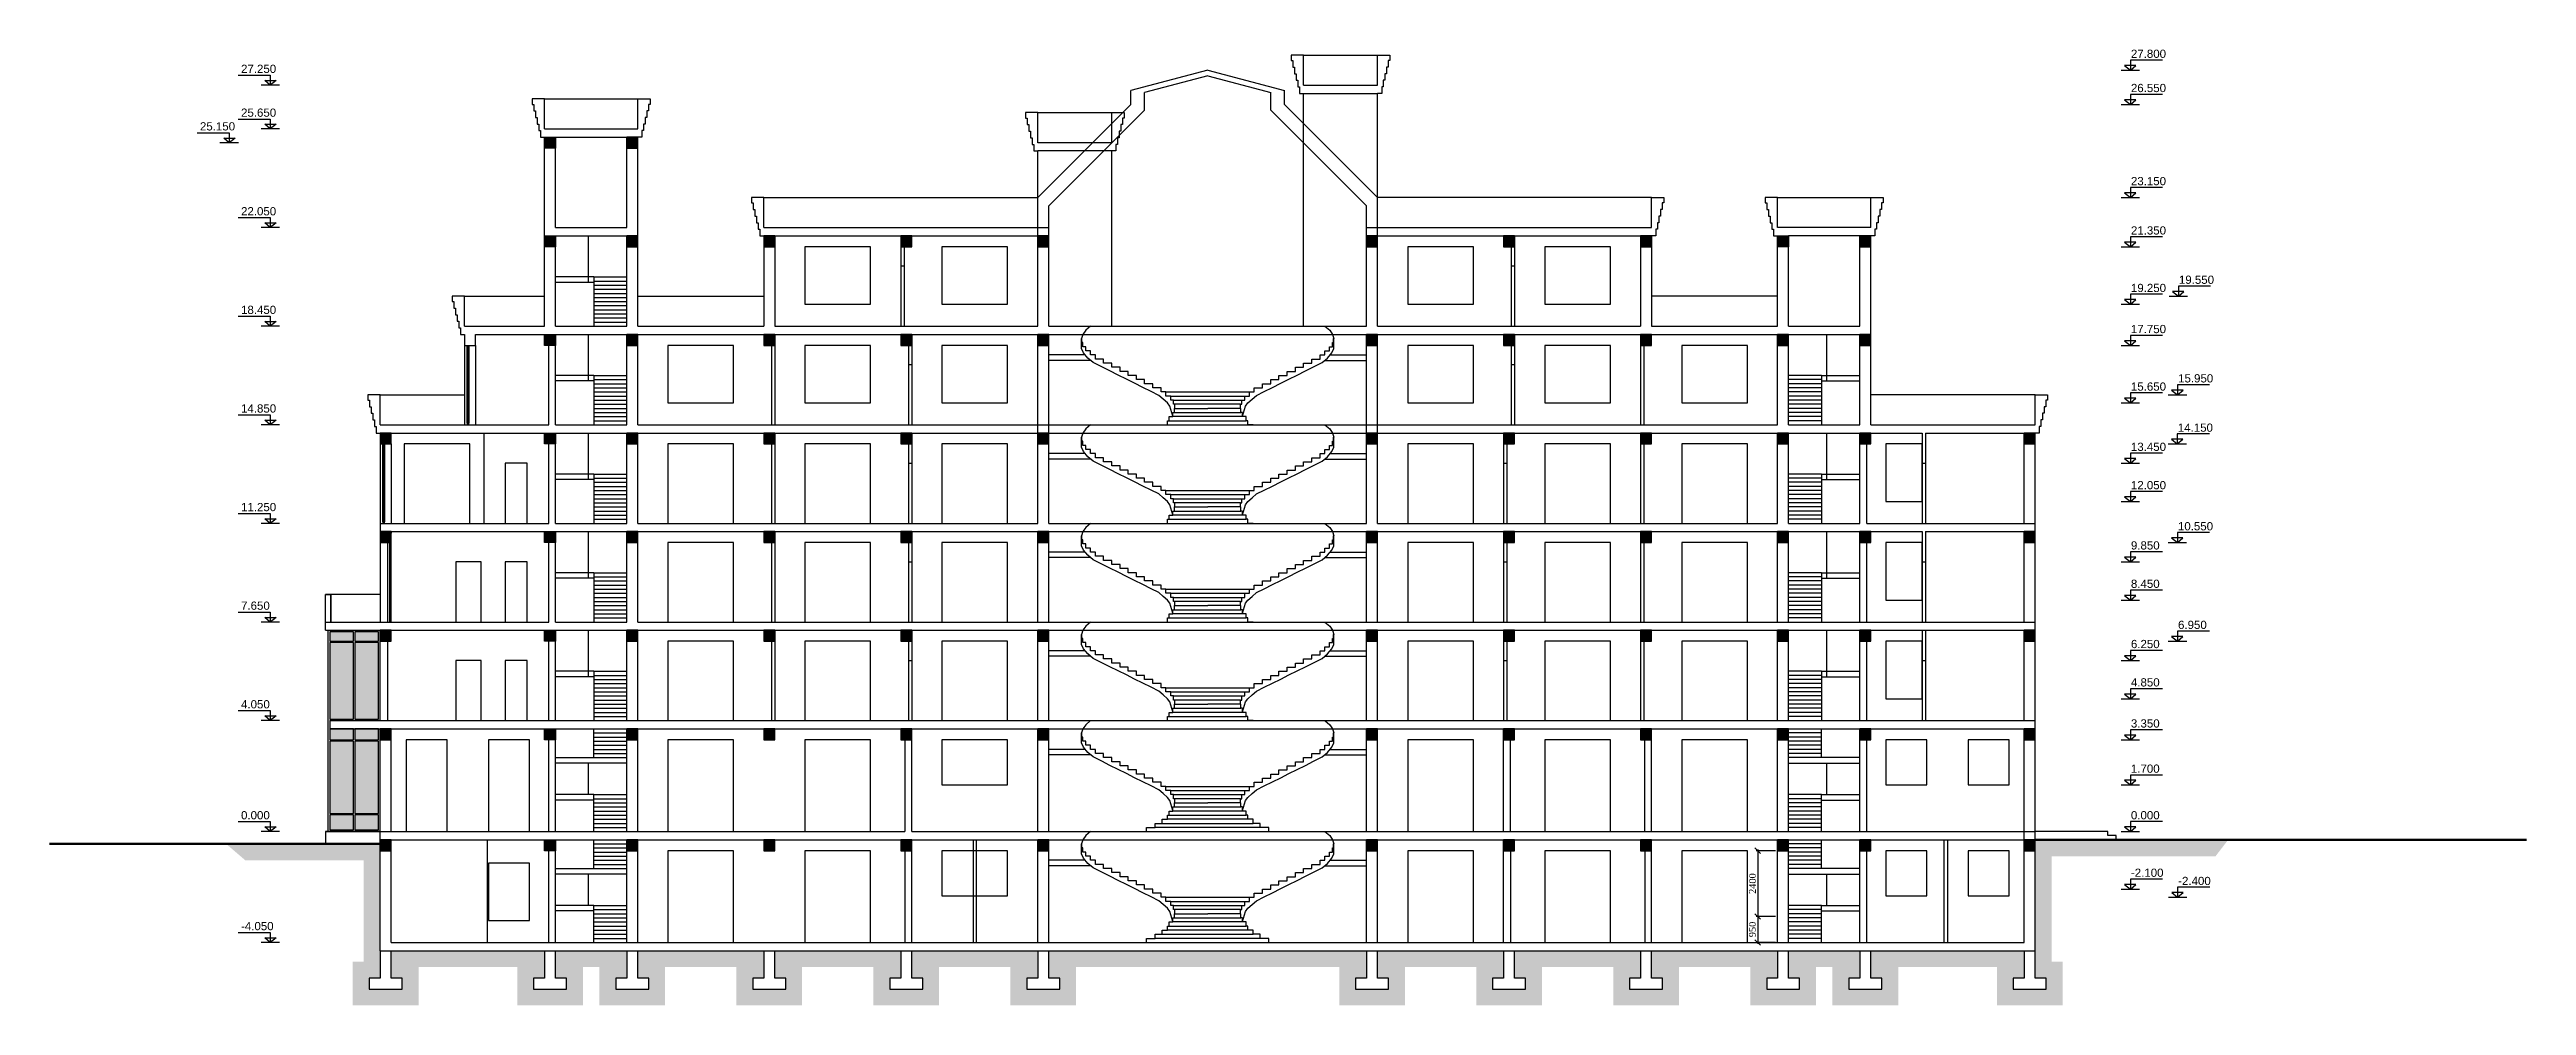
# Model space of a CAD drawing. Header units: inches. Extents: x 2870606 to 3671143, y -733551 to -473558.
# Drawn here: x 3022561 to 3112955, y -685836 to -650935 of the extents above; entities that cross this region are included whole.
import ezdxf

# ---------------------------------------------------------------- set-up
doc = ezdxf.new("R2010")
doc.units = ezdxf.units.IN
doc.header["$MEASUREMENT"] = 0
doc.layers.add('A_Windows', color=160, linetype='Continuous')
doc.styles.add('ira', font='arial.ttf', dxfattribs={"height": 3})
doc.styles.add('J~stule', font='dutch.ttf')
doc.dimstyles.new('J~style', dxfattribs={"dimscale": 100, "dimtxt": 2.5, "dimasz": 2, "dimexe": 0.55, "dimexo": 0.725, "dimtad": 1, "dimdec": 0, "dimdsep": 46, "dimtxsty": 'J~stule', "dimblk": 'OBLIQUE', "dimcen": 2, "dimdle": 0.5, "dimadec": 0, "dimazin": 0, "dimtfac": 1, "dimtdec": 0, "dimtmove": 0, "dimatfit": 3, "dimfxl": 1, "dimarcsym": 0})

msp = doc.modelspace()

# ---------------------------------------------------------------- texts
at = {"lineweight": 20, "style": 'ira'}
for s, p in [('27.250', (3029549.78, -651789.4)), ('27.800', (3098520.33, -651239.16)), ('26.550', (3098520.33, -652489.42)), ('25.650', (3029549.78, -653389.42)), ('25.150', (3028050.36, -653889.42)), ('23.150', (3098520.33, -655889.42)), ('22.050', (3029549.78, -656989.42)), ('21.350', (3098520.33, -657689.42)), ('19.250', (3098520.33, -659789.42)), ('19.550', (3100272.46, -659489.42)), ('18.450', (3029549.78, -660589.42)), ('17.750', (3098520.33, -661289.42)), ('15.650', (3098520.33, -663389.42)), ('15.950', (3100241.81, -663089.42)), ('14.850', (3029549.78, -664189.42)), ('13.450', (3098520.33, -665589.42)), ('14.150', (3100232.17, -664889.42)), ('12.050', (3098520.33, -666989.42)), ('11.250', (3029549.78, -667789.42)), ('9.850', (3098520.33, -669189.42)), ('10.550', (3100236.8, -668489.42)), ('8.450', (3098520.33, -670589.42)), ('7.650', (3029549.78, -671389.42)), ('6.250', (3098520.33, -672789.42)), ('6.950', (3100239.7, -672089.42)), ('4.850', (3098520.33, -674189.42)), ('4.050', (3029549.78, -674989.42)), ('3.350', (3098520.33, -675689.42)), ('1.700', (3098520.33, -677339.42)), ('0.000', (3029549.78, -679039.42)), ('0.000', (3098520.33, -679039.42)), ('-2.100', (3098520.33, -681139.42)), ('-2.400', (3100245.06, -681439.42)), ('-4.050', (3029549.78, -683089.42))]:
    msp.add_text(s, height=300, dxfattribs=at).set_placement(p)

# ---------------------------------------------------------------- blocks, each defined once
blk = doc.blocks.new('*U155')
at = {"color": 7, "lineweight": 30}
for points in [[(0, 60), (60, 60), (60, 0), (0, 0)], [(3300, 60), (3240, 60), (3240, 0), (3300, 0)]]:
    blk.add_lwpolyline(points, close=True, dxfattribs=at)
at = {"color": 4, "lineweight": 25}
for points in [[(60, 60), (3240, 60), (3240, 0), (60, 0)], [(60, 35), (3240, 35), (3240, 25), (60, 25)]]:
    blk.add_lwpolyline(points, close=True, dxfattribs=at)
blk = doc.blocks.new('*U156')
at = {"color": 7, "lineweight": 30}
for points in [[(0, 60), (60, 60), (60, 0), (0, 0)], [(2900, 60), (2840, 60), (2840, 0), (2900, 0)]]:
    blk.add_lwpolyline(points, close=True, dxfattribs=at)
at = {"color": 4, "lineweight": 25}
for points in [[(60, 60), (2840, 60), (2840, 0), (60, 0)], [(60, 35), (2840, 35), (2840, 25), (60, 25)]]:
    blk.add_lwpolyline(points, close=True, dxfattribs=at)
blk = doc.blocks.new('_Oblique')
at = {"color": 0, "linetype": 'ByBlock', "lineweight": -2}
blk.add_line((-0.5, -0.5), (0.5, 0.5), dxfattribs=at)
blk = doc.blocks.new('*D210')
at = {"color": 0, "lineweight": -2, "transparency": 16777216}
for p, q in [((3085555, -680186), (3084845, -680186)), ((3084900, -680136), (3084900, -682636)), ((3085555, -682586), (3084845, -682586))]:
    blk.add_line(p, q, dxfattribs=at)
at = {"layer": 'Defpoints', "color": 0, "lineweight": 35, "transparency": 16777216}
for p in [(3085627, -680186), (3084900, -682586), (3085627, -682586)]:
    blk.add_point(p, dxfattribs=at)
at = {"color": 0, "lineweight": -2, "transparency": 16777216, "xscale": 200, "yscale": 200, "zscale": 200}
for p, rotation in [((3084900, -680186), 90), ((3084900, -682586), 270)]:
    blk.add_blockref('_Oblique', p, dxfattribs=dict(at, rotation=rotation))
at = {"color": 0, "lineweight": 35, "transparency": 16777216, "insert": (3084710, -681386), "char_height": 250, "attachment_point": 5, "rotation": 90, "style": 'J~stule'}
blk.add_mtext('2400', dxfattribs=at)
blk = doc.blocks.new('*D211')
at = {"color": 0, "lineweight": -2, "transparency": 16777216}
for p, q in [((3085555, -682586), (3084845, -682586)), ((3084900, -682536), (3084900, -683586)), ((3085555, -683536), (3084845, -683536))]:
    blk.add_line(p, q, dxfattribs=at)
at = {"layer": 'Defpoints', "color": 0, "lineweight": 35, "transparency": 16777216}
for p in [(3085627, -682586), (3084900, -683536), (3085627, -683536)]:
    blk.add_point(p, dxfattribs=at)
at = {"color": 0, "lineweight": -2, "transparency": 16777216, "xscale": 200, "yscale": 200, "zscale": 200}
for p, rotation in [((3084900, -682586), 90), ((3084900, -683536), 270)]:
    blk.add_blockref('_Oblique', p, dxfattribs=dict(at, rotation=rotation))
at = {"color": 0, "lineweight": 35, "transparency": 16777216, "insert": (3084707, -683061), "char_height": 250, "attachment_point": 5, "rotation": 90, "style": 'J~stule'}
blk.add_mtext('950', dxfattribs=at)

# ---------------------------------------------------------------- dimensions: what is measured, and where the dimension line sits
at = {"color": 1, "lineweight": 35}
for base, p1, p2, picture, middle in [((3084899.7, -682586.46), (3085627.14, -680186.46), (3085627.14, -682586.46), '*D210', (3084709.68, -681386.46)), ((3084899.7, -683536.46), (3085627.14, -682586.46), (3085627.14, -683536.46), '*D211', (3084707, -683061.46))]:
    dim = msp.add_linear_dim(base=base, p1=p1, p2=p2, angle=90, dimstyle='J~style', override={"dimdec": 1, "dimtdec": 1}, dxfattribs=at)
    dim.commit()
    dim.dimension.update_dxf_attribs({"geometry": picture, "text_midpoint": middle})

# ---------------------------------------------------------------- hatches: boundary and pattern name
h = msp.add_hatch(color=256)
h.dxf.hatch_style = 1
h.paths.add_polyline_path([(3040627.14, -654536.46), (3040627.14, -654136.46), (3041027.14, -654136.46), (3041027.14, -654536.46)])
h = msp.add_hatch(color=256)
h.dxf.hatch_style = 1
h.paths.add_polyline_path([(3044027.14, -654536.46), (3044027.14, -654136.46), (3043627.14, -654136.46), (3043627.14, -654536.46)])
h = msp.add_hatch(color=256)
h.dxf.hatch_style = 1
h.paths.add_polyline_path([(3040627.14, -658136.46), (3040627.14, -657736.46), (3041027.14, -657736.46), (3041027.14, -658136.46)])
h = msp.add_hatch(color=256)
h.dxf.hatch_style = 1
h.paths.add_polyline_path([(3044027.14, -658136.46), (3044027.14, -657736.46), (3043627.14, -657736.46), (3043627.14, -658136.46)])
h = msp.add_hatch(color=256)
h.dxf.hatch_style = 1
h.paths.add_polyline_path([(3049027.14, -658136.46), (3049027.14, -657736.46), (3048627.14, -657736.46), (3048627.14, -658136.46)])
h = msp.add_hatch(color=256)
h.dxf.hatch_style = 1
h.paths.add_polyline_path([(3054027.14, -658136.46), (3054027.14, -657736.46), (3053627.14, -657736.46), (3053627.14, -658136.46)])
h = msp.add_hatch(color=256)
h.dxf.hatch_style = 1
h.paths.add_polyline_path([(3059027.14, -658136.46), (3059027.14, -657736.46), (3058627.14, -657736.46), (3058627.14, -658136.46)])
h = msp.add_hatch(color=256)
h.dxf.hatch_style = 1
h.paths.add_polyline_path([(3071027.14, -658136.46), (3071027.14, -657736.46), (3070627.14, -657736.46), (3070627.14, -658136.46)])
h = msp.add_hatch(color=256)
h.dxf.hatch_style = 1
h.paths.add_polyline_path([(3076027.14, -658136.46), (3076027.14, -657736.46), (3075627.14, -657736.46), (3075627.14, -658136.46)])
h = msp.add_hatch(color=256)
h.dxf.hatch_style = 1
h.paths.add_polyline_path([(3081027.14, -658136.46), (3081027.14, -657736.46), (3080627.14, -657736.46), (3080627.14, -658136.46)])
h = msp.add_hatch(color=256)
h.dxf.hatch_style = 1
h.paths.add_polyline_path([(3085627.14, -658136.46), (3085627.14, -657736.46), (3086027.14, -657736.46), (3086027.14, -658136.46)])
h = msp.add_hatch(color=256)
h.dxf.hatch_style = 1
h.paths.add_polyline_path([(3089027.14, -658136.46), (3089027.14, -657736.46), (3088627.14, -657736.46), (3088627.14, -658136.46)])
h = msp.add_hatch(color=256)
h.dxf.hatch_style = 1
h.paths.add_polyline_path([(3040627.14, -661736.46), (3040627.14, -661336.46), (3041027.14, -661336.46), (3041027.14, -661736.46)])
h = msp.add_hatch(color=256)
h.dxf.hatch_style = 1
h.paths.add_polyline_path([(3044027.14, -661736.46), (3044027.14, -661336.46), (3043627.14, -661336.46), (3043627.14, -661736.46)])
h = msp.add_hatch(color=256)
h.dxf.hatch_style = 1
h.paths.add_polyline_path([(3049027.14, -661736.46), (3049027.14, -661336.46), (3048627.14, -661336.46), (3048627.14, -661736.46)])
h = msp.add_hatch(color=256)
h.dxf.hatch_style = 1
h.paths.add_polyline_path([(3054027.14, -661736.46), (3054027.14, -661336.46), (3053627.14, -661336.46), (3053627.14, -661736.46)])
h = msp.add_hatch(color=256)
h.dxf.hatch_style = 1
h.paths.add_polyline_path([(3059027.14, -661736.46), (3059027.14, -661336.46), (3058627.14, -661336.46), (3058627.14, -661736.46)])
h = msp.add_hatch(color=256)
h.dxf.hatch_style = 1
h.paths.add_polyline_path([(3071027.14, -661736.46), (3071027.14, -661336.46), (3070627.14, -661336.46), (3070627.14, -661736.46)])
h = msp.add_hatch(color=256)
h.dxf.hatch_style = 1
h.paths.add_polyline_path([(3076027.14, -661736.46), (3076027.14, -661336.46), (3075627.14, -661336.46), (3075627.14, -661736.46)])
h = msp.add_hatch(color=256)
h.dxf.hatch_style = 1
h.paths.add_polyline_path([(3081027.14, -661736.46), (3081027.14, -661336.46), (3080627.14, -661336.46), (3080627.14, -661736.46)])
h = msp.add_hatch(color=256)
h.dxf.hatch_style = 1
h.paths.add_polyline_path([(3086027.14, -661736.46), (3086027.14, -661336.46), (3085627.14, -661336.46), (3085627.14, -661736.46)])
h = msp.add_hatch(color=256)
h.dxf.hatch_style = 1
h.paths.add_polyline_path([(3089027.14, -661736.46), (3089027.14, -661336.46), (3088627.14, -661336.46), (3088627.14, -661736.46)])
h = msp.add_hatch(color=256)
h.dxf.hatch_style = 1
h.paths.add_polyline_path([(3035027.14, -665336.46), (3035027.14, -664936.46), (3034627.14, -664936.46), (3034627.14, -665336.46)])
h = msp.add_hatch(color=256)
h.dxf.hatch_style = 1
h.paths.add_polyline_path([(3040627.14, -665336.46), (3040627.14, -664936.46), (3041027.14, -664936.46), (3041027.14, -665336.46)])
h = msp.add_hatch(color=256)
h.dxf.hatch_style = 1
h.paths.add_polyline_path([(3044027.14, -665336.46), (3044027.14, -664936.46), (3043627.14, -664936.46), (3043627.14, -665336.46)])
h = msp.add_hatch(color=256)
h.dxf.hatch_style = 1
h.paths.add_polyline_path([(3049027.14, -665336.46), (3049027.14, -664936.46), (3048627.14, -664936.46), (3048627.14, -665336.46)])
h = msp.add_hatch(color=256)
h.dxf.hatch_style = 1
h.paths.add_polyline_path([(3054027.14, -665336.46), (3054027.14, -664936.46), (3053627.14, -664936.46), (3053627.14, -665336.46)])
h = msp.add_hatch(color=256)
h.dxf.hatch_style = 1
h.paths.add_polyline_path([(3059027.14, -665336.46), (3059027.14, -664936.46), (3058627.14, -664936.46), (3058627.14, -665336.46)])
h = msp.add_hatch(color=256)
h.dxf.hatch_style = 1
h.paths.add_polyline_path([(3071027.14, -665336.46), (3071027.14, -664936.46), (3070627.14, -664936.46), (3070627.14, -665336.46)])
h = msp.add_hatch(color=256)
h.dxf.hatch_style = 1
h.paths.add_polyline_path([(3076027.14, -665336.46), (3076027.14, -664936.46), (3075627.14, -664936.46), (3075627.14, -665336.46)])
h = msp.add_hatch(color=256)
h.dxf.hatch_style = 1
h.paths.add_polyline_path([(3081027.14, -665336.46), (3081027.14, -664936.46), (3080627.14, -664936.46), (3080627.14, -665336.46)])
h = msp.add_hatch(color=256)
h.dxf.hatch_style = 1
h.paths.add_polyline_path([(3086027.14, -665336.46), (3086027.14, -664936.46), (3085627.14, -664936.46), (3085627.14, -665336.46)])
h = msp.add_hatch(color=256)
h.dxf.hatch_style = 1
h.paths.add_polyline_path([(3089027.14, -665336.46), (3089027.14, -664936.46), (3088627.14, -664936.46), (3088627.14, -665336.46)])
h = msp.add_hatch(color=256)
h.dxf.hatch_style = 1
h.paths.add_polyline_path([(3095027.14, -665336.46), (3095027.14, -664936.46), (3094627.14, -664936.46), (3094627.14, -665336.46)])
h = msp.add_hatch(color=256)
h.dxf.hatch_style = 1
h.paths.add_polyline_path([(3035027.14, -668936.46), (3035027.14, -668536.46), (3034627.14, -668536.46), (3034627.14, -668936.46)])
h = msp.add_hatch(color=256)
h.dxf.hatch_style = 1
h.paths.add_polyline_path([(3040627.14, -668936.46), (3040627.14, -668536.46), (3041027.14, -668536.46), (3041027.14, -668936.46)])
h = msp.add_hatch(color=256)
h.dxf.hatch_style = 1
h.paths.add_polyline_path([(3044027.14, -668936.46), (3044027.14, -668536.46), (3043627.14, -668536.46), (3043627.14, -668936.46)])
h = msp.add_hatch(color=256)
h.dxf.hatch_style = 1
h.paths.add_polyline_path([(3049027.14, -668936.46), (3049027.14, -668536.46), (3048627.14, -668536.46), (3048627.14, -668936.46)])
h = msp.add_hatch(color=256)
h.dxf.hatch_style = 1
h.paths.add_polyline_path([(3054027.14, -668936.46), (3054027.14, -668536.46), (3053627.14, -668536.46), (3053627.14, -668936.46)])
h = msp.add_hatch(color=256)
h.dxf.hatch_style = 1
h.paths.add_polyline_path([(3059027.14, -668936.46), (3059027.14, -668536.46), (3058627.14, -668536.46), (3058627.14, -668936.46)])
h = msp.add_hatch(color=256)
h.dxf.hatch_style = 1
h.paths.add_polyline_path([(3071027.14, -668936.46), (3071027.14, -668536.46), (3070627.14, -668536.46), (3070627.14, -668936.46)])
h = msp.add_hatch(color=256)
h.dxf.hatch_style = 1
h.paths.add_polyline_path([(3076027.14, -668936.46), (3076027.14, -668536.46), (3075627.14, -668536.46), (3075627.14, -668936.46)])
h = msp.add_hatch(color=256)
h.dxf.hatch_style = 1
h.paths.add_polyline_path([(3081027.14, -668936.46), (3081027.14, -668536.46), (3080627.14, -668536.46), (3080627.14, -668936.46)])
h = msp.add_hatch(color=256)
h.dxf.hatch_style = 1
h.paths.add_polyline_path([(3086027.14, -668936.46), (3086027.14, -668536.46), (3085627.14, -668536.46), (3085627.14, -668936.46)])
h = msp.add_hatch(color=256)
h.dxf.hatch_style = 1
h.paths.add_polyline_path([(3089027.14, -668936.46), (3089027.14, -668536.46), (3088627.14, -668536.46), (3088627.14, -668936.46)])
h = msp.add_hatch(color=256)
h.dxf.hatch_style = 1
h.paths.add_polyline_path([(3095027.14, -668936.46), (3095027.14, -668536.46), (3094627.14, -668536.46), (3094627.14, -668936.46)])
h = msp.add_hatch(color=256)
h.set_gradient(color1=(125, 180, 197), color2=(213, 231, 236), one_color=1, tint=0.88, name='HEMISPHERICAL')
h.paths.add_polyline_path([(3033652.14, -672196.46), (3032787.14, -672196.46), (3032787.14, -672536.46), (3033652.14, -672536.46)])
h.paths.add_polyline_path([(3034567.14, -672196.46), (3033702.14, -672196.46), (3033702.14, -672536.46), (3034567.14, -672536.46)])
h.paths.add_polyline_path([(3034567.14, -672586.46), (3033702.14, -672586.46), (3033702.14, -675386.46), (3034567.14, -675386.46)])
h.paths.add_polyline_path([(3033652.14, -672586.46), (3032787.14, -672586.46), (3032787.14, -675386.46), (3033652.14, -675386.46)])
h.paths.add_polyline_path([(3034567.14, -676186.46), (3033702.14, -676186.46), (3033702.14, -678826.46), (3034567.14, -678826.46)])
h.paths.add_polyline_path([(3033652.14, -676186.46), (3032787.14, -676186.46), (3032787.14, -678826.46), (3033652.14, -678826.46)])
h.paths.add_polyline_path([(3033652.14, -678876.46), (3032787.14, -678876.46), (3032787.14, -679426.46), (3033652.14, -679426.46)])
h.paths.add_polyline_path([(3034567.14, -678876.46), (3033702.14, -678876.46), (3033702.14, -679426.46), (3034567.14, -679426.46)])
h.paths.add_polyline_path([(3033652.14, -675736.46), (3032787.14, -675736.46), (3032787.14, -676136.46), (3033652.14, -676136.46)])
h.paths.add_polyline_path([(3034567.14, -675736.46), (3033702.14, -675736.46), (3033702.14, -676136.46), (3034567.14, -676136.46)])
h = msp.add_hatch(color=256)
h.dxf.hatch_style = 1
h.paths.add_polyline_path([(3035027.14, -672536.46), (3035027.14, -672136.46), (3034627.14, -672136.46), (3034627.14, -672536.46)])
h = msp.add_hatch(color=256)
h.dxf.hatch_style = 1
h.paths.add_polyline_path([(3040627.14, -672536.46), (3040627.14, -672136.46), (3041027.14, -672136.46), (3041027.14, -672536.46)])
h = msp.add_hatch(color=256)
h.dxf.hatch_style = 1
h.paths.add_polyline_path([(3044027.14, -672536.46), (3044027.14, -672136.46), (3043627.14, -672136.46), (3043627.14, -672536.46)])
h = msp.add_hatch(color=256)
h.dxf.hatch_style = 1
h.paths.add_polyline_path([(3049027.14, -672536.46), (3049027.14, -672136.46), (3048627.14, -672136.46), (3048627.14, -672536.46)])
h = msp.add_hatch(color=256)
h.dxf.hatch_style = 1
h.paths.add_polyline_path([(3054027.14, -672536.46), (3054027.14, -672136.46), (3053627.14, -672136.46), (3053627.14, -672536.46)])
h = msp.add_hatch(color=256)
h.dxf.hatch_style = 1
h.paths.add_polyline_path([(3059027.14, -672536.46), (3059027.14, -672136.46), (3058627.14, -672136.46), (3058627.14, -672536.46)])
h = msp.add_hatch(color=256)
h.dxf.hatch_style = 1
h.paths.add_polyline_path([(3071027.14, -672536.46), (3071027.14, -672136.46), (3070627.14, -672136.46), (3070627.14, -672536.46)])
h = msp.add_hatch(color=256)
h.dxf.hatch_style = 1
h.paths.add_polyline_path([(3076027.14, -672536.46), (3076027.14, -672136.46), (3075627.14, -672136.46), (3075627.14, -672536.46)])
h = msp.add_hatch(color=256)
h.dxf.hatch_style = 1
h.paths.add_polyline_path([(3081027.14, -672536.46), (3081027.14, -672136.46), (3080627.14, -672136.46), (3080627.14, -672536.46)])
h = msp.add_hatch(color=256)
h.dxf.hatch_style = 1
h.paths.add_polyline_path([(3086027.14, -672536.46), (3086027.14, -672136.46), (3085627.14, -672136.46), (3085627.14, -672536.46)])
h = msp.add_hatch(color=256)
h.dxf.hatch_style = 1
h.paths.add_polyline_path([(3089027.14, -672536.46), (3089027.14, -672136.46), (3088627.14, -672136.46), (3088627.14, -672536.46)])
h = msp.add_hatch(color=256)
h.dxf.hatch_style = 1
h.paths.add_polyline_path([(3095027.14, -672536.46), (3095027.14, -672136.46), (3094627.14, -672136.46), (3094627.14, -672536.46)])
h = msp.add_hatch(color=256)
h.dxf.hatch_style = 1
h.paths.add_polyline_path([(3035027.14, -676136.46), (3035027.14, -675736.46), (3034627.14, -675736.46), (3034627.14, -676136.46)])
h = msp.add_hatch(color=256)
h.dxf.hatch_style = 1
h.paths.add_polyline_path([(3040627.14, -676136.46), (3040627.14, -675736.46), (3041027.14, -675736.46), (3041027.14, -676136.46)])
h = msp.add_hatch(color=256)
h.dxf.hatch_style = 1
h.paths.add_polyline_path([(3044027.14, -676136.46), (3044027.14, -675736.46), (3043627.14, -675736.46), (3043627.14, -676136.46)])
h = msp.add_hatch(color=256)
h.dxf.hatch_style = 1
h.paths.add_polyline_path([(3049027.14, -676136.46), (3049027.14, -675736.46), (3048627.14, -675736.46), (3048627.14, -676136.46)])
h = msp.add_hatch(color=256)
h.dxf.hatch_style = 1
h.paths.add_polyline_path([(3054027.14, -676136.46), (3054027.14, -675736.46), (3053627.14, -675736.46), (3053627.14, -676136.46)])
h = msp.add_hatch(color=256)
h.dxf.hatch_style = 1
h.paths.add_polyline_path([(3059027.14, -676136.46), (3059027.14, -675736.46), (3058627.14, -675736.46), (3058627.14, -676136.46)])
h = msp.add_hatch(color=256)
h.dxf.hatch_style = 1
h.paths.add_polyline_path([(3071027.14, -676136.46), (3071027.14, -675736.46), (3070627.14, -675736.46), (3070627.14, -676136.46)])
h = msp.add_hatch(color=256)
h.dxf.hatch_style = 1
h.paths.add_polyline_path([(3076027.14, -676136.46), (3076027.14, -675736.46), (3075627.14, -675736.46), (3075627.14, -676136.46)])
h = msp.add_hatch(color=256)
h.dxf.hatch_style = 1
h.paths.add_polyline_path([(3081027.14, -676136.46), (3081027.14, -675736.46), (3080627.14, -675736.46), (3080627.14, -676136.46)])
h = msp.add_hatch(color=256)
h.dxf.hatch_style = 1
h.paths.add_polyline_path([(3086027.14, -676136.46), (3086027.14, -675736.46), (3085627.14, -675736.46), (3085627.14, -676136.46)])
h = msp.add_hatch(color=256)
h.dxf.hatch_style = 1
h.paths.add_polyline_path([(3089027.14, -676136.46), (3089027.14, -675736.46), (3088627.14, -675736.46), (3088627.14, -676136.46)])
h = msp.add_hatch(color=256)
h.dxf.hatch_style = 1
h.paths.add_polyline_path([(3095027.14, -676136.46), (3095027.14, -675736.46), (3094627.14, -675736.46), (3094627.14, -676136.46)])
h = msp.add_hatch()
h.set_pattern_fill('EARTH', color=256, scale=1000, angle=45, style=0)
h.set_pattern_definition([(45, (-176537.36, 11287.37), (3e-14, 353.55339), [250, -250]), (45, (-176603.65, 11353.66), (3e-14, 353.55339), [250, -250]), (45, (-176669.94, 11419.96), (3e-14, 353.55339), [250, -250]), (135, (-176669.94, 11464.15), (-353.55339, 3e-14), [250, -250]), (135, (-176603.65, 11530.44), (-353.55339, 3e-14), [250, -250]), (135, (-176537.36, 11596.73), (-353.55339, 3e-14), [250, -250])])
h.paths.add_polyline_path([(3070627.14, -683836.46), (3059027.14, -683836.46), (3059027.14, -684836.46), (3059427.14, -684836.46), (3059427.14, -685236.46), (3058227.14, -685236.46), (3058227.14, -684836.46), (3058627.14, -684836.46), (3058627.14, -683836.46), (3054027.14, -683836.46), (3054027.14, -684836.46), (3054427.14, -684836.46), (3054427.14, -685236.46), (3053227.14, -685236.46), (3053227.14, -684836.46), (3053627.14, -684836.46), (3053627.14, -683836.46), (3049027.14, -683836.46), (3049027.14, -684836.46), (3049427.14, -684836.46), (3049427.14, -685236.46), (3048227.14, -685236.46), (3048227.14, -684836.46), (3048627.14, -684836.46), (3048627.14, -683836.46), (3044027.14, -683836.46), (3044027.14, -684836.46), (3044427.14, -684836.46), (3044427.14, -685236.46), (3043227.14, -685236.46), (3043227.14, -684836.46), (3043627.14, -684836.46), (3043627.14, -683836.46), (3041027.14, -683836.46), (3041027.14, -684836.46), (3041427.14, -684836.46), (3041427.14, -685236.46), (3040227.14, -685236.46), (3040227.14, -684836.46), (3040627.14, -684836.46), (3040627.14, -683836.46), (3035027.14, -683836.46), (3035027.14, -684836.46), (3035427.14, -684836.46), (3035427.14, -685236.46), (3034227.14, -685236.46), (3034227.14, -684836.46), (3034627.14, -684836.46), (3034627.14, -683836.46), (3034627.14, -679936.46), (3029007.22, -679936.46), (3029704.94, -680536.46), (3034027.14, -680536.46), (3034027.14, -683836.46), (3034027.14, -684236.46), (3033627.14, -684236.46), (3033627.14, -685836.46), (3036027.14, -685836.46), (3036027.14, -684436.46), (3039627.14, -684436.46), (3039627.14, -685836.46), (3042027.14, -685836.46), (3042027.14, -684436.46), (3042627.14, -684436.46), (3042627.14, -685836.46), (3045027.14, -685836.46), (3045027.14, -684436.46), (3047627.14, -684436.46), (3047627.14, -685836.46), (3050027.14, -685836.46), (3050027.14, -684436.46), (3052627.14, -684436.46), (3052627.14, -685836.46), (3055027.14, -685836.46), (3055027.14, -684436.46), (3057627.14, -684436.46), (3057627.14, -685836.46), (3060027.14, -685836.46), (3060027.14, -684436.46), (3069627.14, -684436.46), (3069627.14, -685836.46), (3072027.14, -685836.46), (3072027.14, -684436.46), (3074627.14, -684436.46), (3074627.14, -685836.46), (3077027.14, -685836.46), (3077027.14, -684436.46), (3079627.14, -684436.46), (3079627.14, -685836.46), (3082027.14, -685836.46), (3082027.14, -684436.46), (3084627.14, -684436.46), (3084627.14, -685836.46), (3087027.14, -685836.46), (3087027.14, -684436.46), (3087627.14, -684436.46), (3087627.14, -685836.46), (3090027.14, -685836.46), (3090027.14, -684436.46), (3093627.14, -684436.46), (3093627.14, -685836.46), (3096027.14, -685836.46), (3096027.14, -684236.46), (3095627.14, -684236.46), (3095627.14, -683836.46), (3095627.14, -680386.46), (3101609.84, -680386.46), (3102069.79, -679786.46), (3095027.14, -679786.46), (3095027.14, -683836.46), (3095027.14, -684836.46), (3095427.14, -684836.46), (3095427.14, -685236.46), (3094227.14, -685236.46), (3094227.14, -684836.46), (3094627.14, -684836.46), (3094627.14, -683836.46), (3089027.14, -683836.46), (3089027.14, -684836.46), (3089427.14, -684836.46), (3089427.14, -685236.46), (3088227.14, -685236.46), (3088227.14, -684836.46), (3088627.14, -684836.46), (3088627.14, -683836.46), (3086027.14, -683836.46), (3086027.14, -684836.46), (3086427.14, -684836.46), (3086427.14, -685236.46), (3085227.14, -685236.46), (3085227.14, -684836.46), (3085627.14, -684836.46), (3085627.14, -683836.46), (3081027.14, -683836.46), (3081027.14, -684836.46), (3081427.14, -684836.46), (3081427.14, -685236.46), (3080227.14, -685236.46), (3080227.14, -684836.46), (3080627.14, -684836.46), (3080627.14, -683836.46), (3076027.14, -683836.46), (3076027.14, -684836.46), (3076427.14, -684836.46), (3076427.14, -685236.46), (3075227.14, -685236.46), (3075227.14, -684836.46), (3075627.14, -684836.46), (3075627.14, -683836.46), (3071027.14, -683836.46), (3071027.14, -684836.46), (3071427.14, -684836.46), (3071427.14, -685236.46), (3070227.14, -685236.46), (3070227.14, -684836.46), (3070627.14, -684836.46)])
h = msp.add_hatch(color=256)
h.dxf.hatch_style = 1
h.paths.add_polyline_path([(3035027.14, -680186.46), (3035027.14, -679786.46), (3034627.14, -679786.46), (3034627.14, -680186.46)])
h = msp.add_hatch(color=256)
h.dxf.hatch_style = 1
h.paths.add_polyline_path([(3040627.14, -680186.46), (3040627.14, -679786.46), (3041027.14, -679786.46), (3041027.14, -680186.46)])
h = msp.add_hatch(color=256)
h.dxf.hatch_style = 1
h.paths.add_polyline_path([(3044027.14, -680186.46), (3044027.14, -679786.46), (3043627.14, -679786.46), (3043627.14, -680186.46)])
h = msp.add_hatch(color=256)
h.dxf.hatch_style = 1
h.paths.add_polyline_path([(3049027.14, -680186.46), (3049027.14, -679786.46), (3048627.14, -679786.46), (3048627.14, -680186.46)])
h = msp.add_hatch(color=256)
h.dxf.hatch_style = 1
h.paths.add_polyline_path([(3054027.14, -680186.46), (3054027.14, -679786.46), (3053627.14, -679786.46), (3053627.14, -680186.46)])
h = msp.add_hatch(color=256)
h.dxf.hatch_style = 1
h.paths.add_polyline_path([(3059027.14, -680186.46), (3059027.14, -679786.46), (3058627.14, -679786.46), (3058627.14, -680186.46)])
h = msp.add_hatch(color=256)
h.dxf.hatch_style = 1
h.paths.add_polyline_path([(3071027.14, -680186.46), (3071027.14, -679786.46), (3070627.14, -679786.46), (3070627.14, -680186.46)])
h = msp.add_hatch(color=256)
h.dxf.hatch_style = 1
h.paths.add_polyline_path([(3076027.14, -680186.46), (3076027.14, -679786.46), (3075627.14, -679786.46), (3075627.14, -680186.46)])
h = msp.add_hatch(color=256)
h.dxf.hatch_style = 1
h.paths.add_polyline_path([(3081027.14, -680186.46), (3081027.14, -679786.46), (3080627.14, -679786.46), (3080627.14, -680186.46)])
h = msp.add_hatch(color=256)
h.dxf.hatch_style = 1
h.paths.add_polyline_path([(3086027.14, -680186.46), (3086027.14, -679786.46), (3085627.14, -679786.46), (3085627.14, -680186.46)])
h = msp.add_hatch(color=256)
h.dxf.hatch_style = 1
h.paths.add_polyline_path([(3089027.14, -680186.46), (3089027.14, -679786.46), (3088627.14, -679786.46), (3088627.14, -680186.46)])
h = msp.add_hatch(color=256)
h.dxf.hatch_style = 1
h.paths.add_polyline_path([(3095027.14, -680186.46), (3095027.14, -679786.46), (3094627.14, -679786.46), (3094627.14, -680186.46)])

# ---------------------------------------------------------------- linework, layer by layer
at = {"lineweight": 30}
for p, q in [((3064827.14, -651686.21), (3062027.14, -652436.46)), ((3064827.14, -651686.21), (3067627.14, -652436.46)), ((3068327.14, -652236.06), (3068327.14, -651136.06)), ((3071027.14, -652236.06), (3071027.14, -651136.06)), ((3062027.14, -652936.46), (3062027.14, -652436.46)), ((3064827.14, -651893.26), (3062527.14, -652509.54)), ((3062527.14, -653143.57), (3062527.14, -652509.54)), ((3064827.14, -651893.26), (3067127.14, -652509.54)), ((3067127.14, -653143.57), (3067127.14, -652509.54)), ((3067627.14, -652936.46), (3067627.14, -652436.46)), ((3068327.14, -652236.44), (3071027.14, -652236.44)), ((3068327.14, -661036.46), (3068327.14, -652536.44)), ((3068327.14, -652536.44), (3071027.14, -652536.44)), ((3071027.14, -656714.76), (3071027.14, -652536.44)), ((3040627.14, -653836.46), (3040627.14, -652736.46)), ((3044027.14, -653836.46), (3044027.14, -652736.46)), ((3058627.14, -656336.46), (3062027.14, -652936.46)), ((3058627.14, -654336.08), (3058627.14, -653236.08)), ((3059027.14, -656643.57), (3062527.14, -653143.57)), ((3061327.14, -654336.08), (3061327.14, -653236.08)), ((3070627.14, -656643.57), (3067127.14, -653143.57)), ((3071027.14, -656336.46), (3067627.14, -652936.46)), ((3040627.14, -653836.46), (3044027.14, -653836.46)), ((3040627.14, -661036.46), (3040627.14, -654136.46)), ((3041027.14, -654136.46), (3043627.14, -654136.46)), ((3041027.14, -657436.46), (3041027.14, -654136.46)), ((3043627.14, -657436.46), (3043627.14, -654136.46)), ((3044027.14, -661036.46), (3044027.14, -654136.46)), ((3061327.14, -654336.46), (3058627.14, -654336.46)), ((3061327.14, -654636.46), (3058627.14, -654636.46)), ((3058627.14, -656714.76), (3058627.14, -654636.46)), ((3061327.14, -661036.46), (3061327.14, -654636.46)), ((3048627.14, -657436.46), (3048627.14, -656336.46)), ((3058627.14, -661036.46), (3058627.14, -656336.46)), ((3059027.14, -661036.46), (3059027.14, -656643.57)), ((3070627.14, -661036.46), (3070627.14, -656643.57)), ((3071027.14, -661036.46), (3071027.14, -656336.46)), ((3081027.14, -657436.46), (3081027.14, -656336.46)), ((3085627.14, -657436.46), (3085627.14, -656336.46)), ((3089027.14, -657436.46), (3089027.14, -656336.46)), ((3041027.14, -657436.46), (3043627.14, -657436.46)), ((3041027.14, -657736.46), (3044027.14, -657736.46)), ((3041027.14, -661036.46), (3041027.14, -657736.46)), ((3043627.14, -661036.46), (3043627.14, -657736.46)), ((3048627.14, -657436.46), (3059027.14, -657436.46)), ((3048627.14, -657736.46), (3048627.14, -661036.46)), ((3048627.14, -657736.46), (3059027.14, -657736.46)), ((3049027.14, -657736.46), (3049027.14, -661036.46)), ((3053627.14, -657736.46), (3053627.14, -658836.46)), ((3053747.14, -657736.46), (3053747.14, -658836.46)), ((3070627.14, -657436.46), (3081027.14, -657436.46)), ((3070627.14, -657736.46), (3080627.14, -657736.46)), ((3075907.14, -657736.46), (3075907.14, -658836.46)), ((3076027.14, -657736.46), (3076027.14, -658836.46)), ((3080627.14, -657736.46), (3080627.14, -661036.46)), ((3081027.14, -657736.46), (3081027.14, -661036.46)), ((3089027.14, -657436.46), (3085627.14, -657436.46)), ((3085627.14, -661036.46), (3085627.14, -657736.46)), ((3088627.14, -657736.46), (3086027.14, -657736.46)), ((3086027.14, -661036.46), (3086027.14, -657736.46)), ((3088627.14, -661036.46), (3088627.14, -657736.46)), ((3089027.14, -664636.46), (3089027.14, -657736.46)), ((3053627.14, -658836.46), (3053747.14, -658836.46)), ((3075907.14, -658836.46), (3076027.14, -658836.46)), ((3037707.14, -661036.46), (3037707.14, -659936.46)), ((3037707.14, -661036.46), (3040627.14, -661036.46)), ((3037707.14, -661336.46), (3037707.14, -661736.46)), ((3038107.14, -661336.46), (3089027.14, -661336.46)), ((3038107.14, -661736.46), (3038107.14, -661336.46)), ((3040777.14, -664636.46), (3040777.14, -661336.46)), ((3041027.14, -661036.46), (3043627.14, -661036.46)), ((3041027.14, -664636.46), (3041027.14, -661336.46)), ((3043627.14, -664636.46), (3043627.14, -661336.46)), ((3044027.14, -661036.46), (3048627.14, -661036.46)), ((3044027.14, -664636.46), (3044027.14, -661336.46)), ((3048907.14, -661336.46), (3048907.14, -664636.46)), ((3049027.14, -661036.46), (3058627.14, -661036.46)), ((3049027.14, -661336.46), (3049027.14, -664636.46)), ((3053907.14, -661336.46), (3053907.14, -662436.46)), ((3054027.14, -661336.46), (3054027.14, -662436.46)), ((3058627.14, -668236.46), (3058627.14, -661336.46)), ((3059027.14, -661036.46), (3070627.14, -661036.46)), ((3059027.14, -668236.46), (3059027.14, -661336.46)), ((3070627.14, -668236.46), (3070627.14, -661336.46)), ((3071027.14, -661036.46), (3080627.14, -661036.46)), ((3071027.14, -668236.46), (3071027.14, -661336.46)), ((3075907.14, -661336.46), (3075907.14, -662436.46)), ((3076027.14, -661336.46), (3076027.14, -662436.46)), ((3080627.14, -661336.46), (3080627.14, -664636.46)), ((3080747.14, -661336.46), (3080747.14, -664636.46)), ((3081027.14, -661036.46), (3085627.14, -661036.46)), ((3085627.14, -664636.46), (3085627.14, -661336.46)), ((3086027.14, -661036.46), (3088627.14, -661036.46)), ((3086027.14, -664636.46), (3086027.14, -661336.46)), ((3088627.14, -664636.46), (3088627.14, -661336.46)), ((3037707.14, -661736.46), (3038107.14, -661736.46)), ((3053907.14, -662436.46), (3054027.14, -662436.46)), ((3075907.14, -662436.46), (3076027.14, -662436.46)), ((3034627.14, -664636.46), (3034627.14, -663536.46)), ((3095027.14, -664636.46), (3095027.14, -663536.46)), ((3034627.14, -664636.46), (3040777.14, -664636.46)), ((3034627.14, -664936.46), (3090907.14, -664936.46)), ((3040777.14, -668236.46), (3040777.14, -664936.46)), ((3041027.14, -664636.46), (3043627.14, -664636.46)), ((3041027.14, -668236.46), (3041027.14, -664936.46)), ((3043627.14, -668236.46), (3043627.14, -664936.46)), ((3044027.14, -664636.46), (3085627.14, -664636.46)), ((3044027.14, -668236.46), (3044027.14, -664936.46)), ((3048907.14, -664936.46), (3048907.14, -668236.46)), ((3049027.14, -664936.46), (3049027.14, -668236.46)), ((3053907.14, -664936.46), (3053907.14, -666036.46)), ((3054027.14, -664936.46), (3054027.14, -666036.46)), ((3075627.14, -664936.46), (3075627.14, -666036.46)), ((3075747.14, -664936.46), (3075747.14, -666036.46)), ((3080627.14, -664936.46), (3080627.14, -668236.46)), ((3080747.14, -664936.46), (3080747.14, -668236.46)), ((3085627.14, -668236.46), (3085627.14, -664936.46)), ((3086027.14, -664636.46), (3088627.14, -664636.46)), ((3086027.14, -668236.46), (3086027.14, -664936.46)), ((3088627.14, -668236.46), (3088627.14, -664936.46)), ((3088877.14, -668236.46), (3088877.14, -664936.46)), ((3089027.14, -664636.46), (3095027.14, -664636.46)), ((3090907.14, -664936.46), (3090907.14, -666036.46)), ((3091027.14, -664936.46), (3091027.14, -666036.46)), ((3091027.14, -664936.46), (3095027.14, -664936.46)), ((3094627.14, -668236.46), (3094627.14, -664936.46)), ((3095027.14, -683836.46), (3095027.14, -664936.46)), ((3053907.14, -666036.46), (3054027.14, -666036.46)), ((3075627.14, -666036.46), (3075747.14, -666036.46)), ((3090907.14, -666036.46), (3091027.14, -666036.46)), ((3034627.14, -668236.46), (3040777.14, -668236.46)), ((3034627.14, -668236.46), (3034627.14, -668536.46)), ((3034627.14, -668536.46), (3090907.14, -668536.46)), ((3040777.14, -671836.46), (3040777.14, -668536.46)), ((3041027.14, -668236.46), (3043627.14, -668236.46)), ((3041027.14, -671836.46), (3041027.14, -668536.46)), ((3043627.14, -671836.46), (3043627.14, -668536.46)), ((3044027.14, -668236.46), (3058627.14, -668236.46)), ((3044027.14, -671836.46), (3044027.14, -668536.46)), ((3048907.14, -668536.46), (3048907.14, -671836.46)), ((3049027.14, -668536.46), (3049027.14, -671836.46)), ((3053907.14, -668536.46), (3053907.14, -669636.46)), ((3054027.14, -668536.46), (3054027.14, -669636.46)), ((3058627.14, -671836.46), (3058627.14, -668536.46)), ((3059027.14, -668236.46), (3070627.14, -668236.46)), ((3059027.14, -671836.46), (3059027.14, -668536.46)), ((3070627.14, -671836.46), (3070627.14, -668536.46)), ((3071027.14, -668236.46), (3085627.14, -668236.46)), ((3071027.14, -671836.46), (3071027.14, -668536.46)), ((3075627.14, -668536.46), (3075627.14, -669636.46)), ((3075747.14, -668536.46), (3075747.14, -669636.46)), ((3080627.14, -668536.46), (3080627.14, -671836.46)), ((3080747.14, -668536.46), (3080747.14, -671836.46)), ((3085627.14, -671836.46), (3085627.14, -668536.46)), ((3086027.14, -668236.46), (3088627.14, -668236.46)), ((3086027.14, -671836.46), (3086027.14, -668536.46)), ((3088627.14, -671836.46), (3088627.14, -668536.46)), ((3088877.14, -668236.46), (3095027.14, -668236.46)), ((3088877.14, -671836.46), (3088877.14, -668536.46)), ((3090907.14, -668536.46), (3090907.14, -669636.46)), ((3091027.14, -668536.46), (3091027.14, -669636.46)), ((3091027.14, -668536.46), (3095027.14, -668536.46)), ((3094627.14, -671836.46), (3094627.14, -668536.46)), ((3053907.14, -669636.46), (3054027.14, -669636.46)), ((3075627.14, -669636.46), (3075747.14, -669636.46)), ((3090907.14, -669636.46), (3091027.14, -669636.46)), ((3032627.14, -671836.46), (3040777.14, -671836.46)), ((3032627.14, -672136.46), (3032627.14, -671836.46)), ((3032627.14, -672136.46), (3095027.14, -672136.46)), ((3040777.14, -675436.46), (3040777.14, -672136.46)), ((3041027.14, -671836.46), (3043627.14, -671836.46)), ((3041027.14, -675436.46), (3041027.14, -672136.46)), ((3043627.14, -675436.46), (3043627.14, -672136.46)), ((3044027.14, -671836.46), (3095027.14, -671836.46)), ((3044027.14, -675436.46), (3044027.14, -672136.46)), ((3048907.14, -672136.46), (3048907.14, -675436.46)), ((3049027.14, -672136.46), (3049027.14, -675436.46)), ((3053907.14, -672136.46), (3053907.14, -673236.46)), ((3054027.14, -672136.46), (3054027.14, -673236.46)), ((3058627.14, -675436.46), (3058627.14, -672136.46)), ((3059027.14, -675436.46), (3059027.14, -672136.46)), ((3070627.14, -675436.46), (3070627.14, -672136.46)), ((3071027.14, -675436.46), (3071027.14, -672136.46)), ((3075627.14, -672136.46), (3075627.14, -673236.46)), ((3075747.14, -672136.46), (3075747.14, -673236.46)), ((3080627.14, -672136.46), (3080627.14, -675436.46)), ((3080747.14, -672136.46), (3080747.14, -675436.46)), ((3085627.14, -675436.46), (3085627.14, -672136.46)), ((3086027.14, -675436.46), (3086027.14, -672136.46)), ((3088627.14, -675436.46), (3088627.14, -672136.46)), ((3088877.14, -675436.46), (3088877.14, -672136.46)), ((3090907.14, -672136.46), (3090907.14, -673236.46)), ((3091027.14, -672136.46), (3091027.14, -673236.46)), ((3094627.14, -675436.46), (3094627.14, -672136.46)), ((3053907.14, -673236.46), (3054027.14, -673236.46)), ((3075627.14, -673236.46), (3075747.14, -673236.46)), ((3090907.14, -673236.46), (3091027.14, -673236.46)), ((3032787.14, -675436.46), (3095027.14, -675436.46)), ((3032787.14, -675436.46), (3032787.14, -675736.46)), ((3032787.14, -675736.46), (3095027.14, -675736.46)), ((3040777.14, -679486.46), (3040777.14, -675736.46)), ((3041027.14, -679486.46), (3041027.14, -675736.46)), ((3043627.14, -679486.46), (3043627.14, -675736.46)), ((3044027.14, -679486.46), (3044027.14, -675736.46)), ((3053777.14, -675736.46), (3053777.14, -679486.46)), ((3054027.14, -679486.46), (3054027.14, -675736.46)), ((3058627.14, -679486.46), (3058627.14, -675736.46)), ((3059027.14, -679486.46), (3059027.14, -675736.46)), ((3070627.14, -679486.46), (3070627.14, -675736.46)), ((3071027.14, -679486.46), (3071027.14, -675736.46)), ((3075627.14, -679486.46), (3075627.14, -675736.46)), ((3075877.14, -679486.46), (3075877.14, -675736.46)), ((3080777.14, -679486.46), (3080777.14, -675736.46)), ((3081027.14, -679486.46), (3081027.14, -675736.46)), ((3085627.14, -679486.46), (3085627.14, -675736.46)), ((3086027.14, -679486.46), (3086027.14, -675736.46)), ((3088627.14, -679486.46), (3088627.14, -675736.46)), ((3088877.14, -679486.46), (3088877.14, -675736.46)), ((3094627.14, -683536.46), (3094627.14, -675736.46)), ((3041027.14, -676786.46), (3043627.14, -676786.46)), ((3043627.14, -676986.46), (3041027.14, -676986.46)), ((3088627.14, -676786.46), (3086027.14, -676786.46)), ((3086027.14, -676986.46), (3088627.14, -676986.46)), ((3032627.14, -679486.46), (3053777.14, -679486.46)), ((3032627.14, -679486.46), (3032627.14, -679936.46)), ((3034627.14, -683836.46), (3034627.14, -679486.46)), ((3054027.14, -679486.46), (3095027.14, -679486.46)), ((3034627.14, -679786.46), (3095027.14, -679786.46)), ((3035027.14, -683536.46), (3035027.14, -679786.46)), ((3040777.14, -683536.46), (3040777.14, -679786.46)), ((3041027.14, -683536.46), (3041027.14, -679786.46)), ((3043627.14, -683536.46), (3043627.14, -679786.46)), ((3044027.14, -683536.46), (3044027.14, -679786.46)), ((3053777.14, -679786.46), (3053777.14, -683536.46)), ((3054027.14, -683536.46), (3054027.14, -679786.46)), ((3056267.14, -679786.46, -5.82), (3056267.14, -683536.46)), ((3056387.14, -683536.46, -5.73), (3056387.14, -679786.46)), ((3058627.14, -683536.46), (3058627.14, -679786.46)), ((3059027.14, -683536.46), (3059027.14, -679786.46)), ((3070627.14, -683536.46), (3070627.14, -679786.46)), ((3071027.14, -683536.46), (3071027.14, -679786.46)), ((3075627.14, -683536.46), (3075627.14, -679786.46)), ((3075877.14, -679786.46), (3075877.14, -683536.46)), ((3080777.14, -679786.46), (3080777.14, -683536.46)), ((3081027.14, -683536.46), (3081027.14, -679786.46)), ((3085627.14, -683536.46), (3085627.14, -679786.46)), ((3086027.14, -683536.46), (3086027.14, -679786.46)), ((3088627.14, -683536.46), (3088627.14, -679786.46)), ((3088877.14, -683536.46), (3088877.14, -679786.46)), ((3091707.14, -683536.46, -25.55), (3091707.14, -679786.46, -25.55)), ((3091827.14, -679786.46, -25.65), (3091827.14, -683536.46)), ((3041027.14, -680836.46), (3043627.14, -680836.46)), ((3043627.14, -681036.46), (3041027.14, -681036.46)), ((3088627.14, -680836.46), (3086027.14, -680836.46)), ((3086027.14, -681036.46), (3088627.14, -681036.46)), ((3034627.14, -683836.46), (3095027.14, -683836.46)), ((3035027.14, -683536.46), (3094627.14, -683536.46))]:
    msp.add_line(p, q, dxfattribs=at)
for p, q in [((3068327.14, -651136.44), (3071027.14, -651136.44)), ((3040627.14, -652736.46), (3044027.14, -652736.46)), ((3058627.14, -653236.46), (3061327.14, -653236.46)), ((3048627.14, -656336.46), (3058627.14, -656336.46)), ((3081027.14, -656336.46), (3071027.14, -656336.46)), ((3085627.14, -656336.46), (3089027.14, -656336.46)), ((3042227.14, -659436.46), (3042227.14, -657736.46)), ((3053627.14, -658836.46), (3053627.14, -661036.46)), ((3053747.14, -658836.46), (3053747.14, -661036.46)), ((3075907.14, -658836.46), (3075907.14, -661036.46)), ((3076027.14, -658836.46), (3076027.14, -661036.46)), ((3042427.14, -659236.46), (3041027.14, -659236.46)), ((3042427.14, -659436.46), (3041027.14, -659436.46)), ((3042427.14, -659236.46), (3043627.14, -659236.46)), ((3042427.14, -659236.46), (3042427.14, -661036.46)), ((3042427.14, -659386.46), (3043627.14, -659386.46)), ((3042427.14, -659536.46), (3043627.14, -659536.46)), ((3042427.14, -659686.46), (3043627.14, -659686.46)), ((3042427.14, -659836.46), (3043627.14, -659836.46)), ((3037707.14, -659936.46), (3040627.14, -659936.46)), ((3042427.14, -659986.46), (3043627.14, -659986.46)), ((3042427.14, -660136.46), (3043627.14, -660136.46)), ((3042427.14, -660286.46), (3043627.14, -660286.46)), ((3042427.14, -660436.46), (3043627.14, -660436.46)), ((3042427.14, -660586.46), (3043627.14, -660586.46)), ((3042427.14, -660736.46), (3043627.14, -660736.46)), ((3044027.14, -659936.46), (3048627.14, -659936.46)), ((3085627.14, -659936.46), (3081027.14, -659936.46)), ((3042227.14, -663036.46), (3042227.14, -661336.46)), ((3042427.14, -660886.46), (3043627.14, -660886.46)), ((3087427.14, -663036.46), (3087427.14, -661336.46)), ((3037707.14, -661736.46), (3037707.14, -664636.46)), ((3038107.14, -661736.46), (3038107.14, -664636.46)), ((3053907.14, -662436.46), (3053907.14, -664636.46)), ((3054027.14, -662436.46), (3054027.14, -664636.46)), ((3060358.77, -662086.46), (3059027.14, -662086.46)), ((3060552.39, -662286.46), (3059027.14, -662286.46)), ((3069101.89, -662286.46), (3070627.14, -662286.46)), ((3069295.51, -662086.46), (3070627.14, -662086.46)), ((3075907.14, -662436.46), (3075907.14, -664636.46)), ((3076027.14, -662436.46), (3076027.14, -664636.46)), ((3042427.14, -662836.46), (3041027.14, -662836.46)), ((3042427.14, -663036.46), (3041027.14, -663036.46)), ((3042427.14, -662836.46), (3043627.14, -662836.46)), ((3042427.14, -662836.46), (3042427.14, -664636.46)), ((3042427.14, -662986.46), (3043627.14, -662986.46)), ((3042427.14, -663136.46), (3043627.14, -663136.46)), ((3042427.14, -663286.46), (3043627.14, -663286.46)), ((3042427.14, -663436.46), (3043627.14, -663436.46)), ((3063301.89, -663436.46), (3066352.39, -663436.46)), ((3087227.14, -662836.46), (3086027.14, -662836.46)), ((3087227.14, -662986.46), (3086027.14, -662986.46)), ((3087227.14, -663136.46), (3086027.14, -663136.46)), ((3087227.14, -663286.46), (3086027.14, -663286.46)), ((3087227.14, -663436.46), (3086027.14, -663436.46)), ((3087227.14, -662836.46), (3088627.14, -662836.46)), ((3087227.14, -662836.46), (3087227.14, -664636.46)), ((3087227.14, -663036.46), (3088627.14, -663036.46)), ((3034627.14, -663536.46), (3037707.14, -663536.46)), ((3042427.14, -663586.46), (3043627.14, -663586.46)), ((3042427.14, -663736.46), (3043627.14, -663736.46)), ((3042427.14, -663886.46), (3043627.14, -663886.46)), ((3042427.14, -664036.46), (3043627.14, -664036.46)), ((3042427.14, -664186.46), (3043627.14, -664186.46)), ((3042427.14, -664336.46), (3043627.14, -664336.46)), ((3063476.32, -663586.46), (3066177.96, -663586.46)), ((3066102.32, -664336.46), (3063551.96, -664336.46)), ((3063579.4, -663736.46), (3066074.88, -663736.46)), ((3063615.34, -664186.46), (3066038.94, -664186.46)), ((3066030.09, -663886.46), (3063624.19, -663886.46)), ((3087227.14, -663586.46), (3086027.14, -663586.46)), ((3087227.14, -663736.46), (3086027.14, -663736.46)), ((3087227.14, -663886.46), (3086027.14, -663886.46)), ((3087227.14, -664036.46), (3086027.14, -664036.46)), ((3087227.14, -664186.46), (3086027.14, -664186.46)), ((3087227.14, -664336.46), (3086027.14, -664336.46)), ((3095027.14, -663536.46), (3089027.14, -663536.46)), ((3038427.09, -668236.46), (3038427.09, -664936.46)), ((3042227.14, -666636.46), (3042227.14, -664936.46)), ((3042427.14, -664486.46), (3043627.14, -664486.46)), ((3063427.16, -664486.46), (3066227.12, -664486.46)), ((3087227.14, -664486.46), (3086027.14, -664486.46)), ((3087427.14, -666636.46), (3087427.14, -664936.46)), ((3034627.14, -665336.46), (3034627.14, -668236.46)), ((3035027.14, -665336.46), (3035027.14, -668236.46)), ((3053907.14, -666036.46), (3053907.14, -668236.46)), ((3054027.14, -666036.46), (3054027.14, -668236.46)), ((3060358.77, -665686.46), (3059027.14, -665686.46)), ((3060552.39, -665886.46), (3059027.14, -665886.46)), ((3069101.89, -665886.46), (3070627.14, -665886.46)), ((3069295.51, -665686.46), (3070627.14, -665686.46)), ((3075627.14, -666036.46), (3075627.14, -668236.46)), ((3075747.14, -666036.46), (3075747.14, -668236.46)), ((3090907.14, -666036.46), (3090907.14, -668236.46)), ((3091027.14, -666036.46), (3091027.14, -668236.46)), ((3042427.14, -666436.46), (3041027.14, -666436.46)), ((3042427.14, -666636.46), (3041027.14, -666636.46)), ((3042427.14, -666436.46), (3043627.14, -666436.46)), ((3042427.14, -666436.46), (3042427.14, -668236.46)), ((3042427.14, -666586.46), (3043627.14, -666586.46)), ((3042427.14, -666736.46), (3043627.14, -666736.46)), ((3042427.14, -666886.46), (3043627.14, -666886.46)), ((3042427.14, -667036.46), (3043627.14, -667036.46)), ((3063301.89, -667036.46), (3066352.39, -667036.46)), ((3087227.14, -666436.46), (3086027.14, -666436.46)), ((3087227.14, -666586.46), (3086027.14, -666586.46)), ((3087227.14, -666736.46), (3086027.14, -666736.46)), ((3087227.14, -666886.46), (3086027.14, -666886.46)), ((3087227.14, -667036.46), (3086027.14, -667036.46)), ((3087227.14, -666436.46), (3088627.14, -666436.46)), ((3087227.14, -666436.46), (3087227.14, -668236.46)), ((3087227.14, -666636.46), (3088627.14, -666636.46)), ((3042427.14, -667186.46), (3043627.14, -667186.46)), ((3042427.14, -667336.46), (3043627.14, -667336.46)), ((3042427.14, -667486.46), (3043627.14, -667486.46)), ((3042427.14, -667636.46), (3043627.14, -667636.46)), ((3042427.14, -667786.46), (3043627.14, -667786.46)), ((3042427.14, -667936.46), (3043627.14, -667936.46)), ((3063476.32, -667186.46), (3066177.96, -667186.46)), ((3066102.32, -667936.46), (3063551.96, -667936.46)), ((3063579.4, -667336.46), (3066074.88, -667336.46)), ((3063615.34, -667786.46), (3066038.94, -667786.46)), ((3066030.09, -667486.46), (3063624.19, -667486.46)), ((3087227.14, -667186.46), (3086027.14, -667186.46)), ((3087227.14, -667336.46), (3086027.14, -667336.46)), ((3087227.14, -667486.46), (3086027.14, -667486.46)), ((3087227.14, -667636.46), (3086027.14, -667636.46)), ((3087227.14, -667786.46), (3086027.14, -667786.46)), ((3087227.14, -667936.46), (3086027.14, -667936.46)), ((3034627.14, -668536.46), (3034627.14, -671836.46)), ((3034907.14, -671836.46), (3034907.14, -668536.46)), ((3042227.14, -670236.46), (3042227.14, -668536.46)), ((3042427.14, -668086.46), (3043627.14, -668086.46)), ((3063427.16, -668086.46), (3066227.12, -668086.46)), ((3087227.14, -668086.46), (3086027.14, -668086.46)), ((3087427.14, -670236.46), (3087427.14, -668536.46)), ((3053907.14, -669636.46), (3053907.14, -671836.46)), ((3054027.14, -669636.46), (3054027.14, -671836.46)), ((3060358.77, -669286.46), (3059027.14, -669286.46)), ((3060552.39, -669486.46), (3059027.14, -669486.46)), ((3069101.89, -669486.46), (3070627.14, -669486.46)), ((3069295.51, -669286.46), (3070627.14, -669286.46)), ((3075627.14, -669636.46), (3075627.14, -671836.46)), ((3075747.14, -669636.46), (3075747.14, -671836.46)), ((3090907.14, -669636.46), (3090907.14, -671836.46)), ((3091027.14, -669636.46), (3091027.14, -671836.46)), ((3042427.14, -670036.46), (3041027.14, -670036.46)), ((3042427.14, -670236.46), (3041027.14, -670236.46)), ((3042427.14, -670036.46), (3043627.14, -670036.46)), ((3042427.14, -670036.46), (3042427.14, -671836.46)), ((3042427.14, -670186.46), (3043627.14, -670186.46)), ((3042427.14, -670336.46), (3043627.14, -670336.46)), ((3042427.14, -670486.46), (3043627.14, -670486.46)), ((3042427.14, -670636.46), (3043627.14, -670636.46)), ((3063301.89, -670636.46), (3066352.39, -670636.46)), ((3087227.14, -670036.46), (3086027.14, -670036.46)), ((3087227.14, -670186.46), (3086027.14, -670186.46)), ((3087227.14, -670336.46), (3086027.14, -670336.46)), ((3087227.14, -670486.46), (3086027.14, -670486.46)), ((3087227.14, -670636.46), (3086027.14, -670636.46)), ((3087227.14, -670036.46), (3088627.14, -670036.46)), ((3087227.14, -670036.46), (3087227.14, -671836.46)), ((3087227.14, -670236.46), (3088627.14, -670236.46)), ((3032627.14, -672136.46), (3032627.14, -670836.46)), ((3034627.14, -670836.46), (3032627.14, -670836.46)), ((3032827.14, -671836.46), (3032827.14, -670836.46)), ((3042427.14, -670786.46), (3043627.14, -670786.46)), ((3042427.14, -670936.46), (3043627.14, -670936.46)), ((3042427.14, -671086.46), (3043627.14, -671086.46)), ((3042427.14, -671236.46), (3043627.14, -671236.46)), ((3042427.14, -671386.46), (3043627.14, -671386.46)), ((3042427.14, -671536.46), (3043627.14, -671536.46)), ((3063476.32, -670786.46), (3066177.96, -670786.46)), ((3066102.32, -671536.46), (3063551.96, -671536.46)), ((3063579.4, -670936.46), (3066074.88, -670936.46)), ((3063615.34, -671386.46), (3066038.94, -671386.46)), ((3066030.09, -671086.46), (3063624.19, -671086.46)), ((3087227.14, -670786.46), (3086027.14, -670786.46)), ((3087227.14, -670936.46), (3086027.14, -670936.46)), ((3087227.14, -671086.46), (3086027.14, -671086.46)), ((3087227.14, -671236.46), (3086027.14, -671236.46)), ((3087227.14, -671386.46), (3086027.14, -671386.46)), ((3087227.14, -671536.46), (3086027.14, -671536.46)), ((3032727.14, -679486.46), (3032727.14, -672136.46)), ((3034627.14, -675436.46), (3034627.14, -672136.46)), ((3034907.14, -675436.46), (3034907.14, -672136.46)), ((3042227.14, -673836.46), (3042227.14, -672136.46)), ((3042427.14, -671686.46), (3043627.14, -671686.46)), ((3063427.16, -671686.46), (3066227.12, -671686.46)), ((3087227.14, -671686.46), (3086027.14, -671686.46)), ((3087427.14, -673836.46), (3087427.14, -672136.46)), ((3053907.14, -673236.46), (3053907.14, -675436.46)), ((3054027.14, -673236.46), (3054027.14, -675436.46)), ((3060358.77, -672886.46), (3059027.14, -672886.46)), ((3060552.39, -673086.46), (3059027.14, -673086.46)), ((3069101.89, -673086.46), (3070627.14, -673086.46)), ((3069295.51, -672886.46), (3070627.14, -672886.46)), ((3075627.14, -673236.46), (3075627.14, -675436.46)), ((3075747.14, -673236.46), (3075747.14, -675436.46)), ((3090907.14, -673236.46), (3090907.14, -675436.46)), ((3091027.14, -673236.46), (3091027.14, -675436.46)), ((3042427.14, -673636.46), (3041027.14, -673636.46)), ((3042427.14, -673836.46), (3041027.14, -673836.46)), ((3042427.14, -673636.46), (3043627.14, -673636.46)), ((3042427.14, -673636.46), (3042427.14, -675436.46)), ((3042427.14, -673786.46), (3043627.14, -673786.46)), ((3042427.14, -673936.46), (3043627.14, -673936.46)), ((3042427.14, -674086.46), (3043627.14, -674086.46)), ((3042427.14, -674236.46), (3043627.14, -674236.46)), ((3063301.89, -674236.46), (3066352.39, -674236.46)), ((3087227.14, -673636.46), (3086027.14, -673636.46)), ((3087227.14, -673786.46), (3086027.14, -673786.46)), ((3087227.14, -673936.46), (3086027.14, -673936.46)), ((3087227.14, -674086.46), (3086027.14, -674086.46)), ((3087227.14, -674236.46), (3086027.14, -674236.46)), ((3087227.14, -673636.46), (3088627.14, -673636.46)), ((3087227.14, -673636.46), (3087227.14, -675436.46)), ((3087227.14, -673836.46), (3088627.14, -673836.46)), ((3042427.14, -674386.46), (3043627.14, -674386.46)), ((3042427.14, -674536.46), (3043627.14, -674536.46)), ((3042427.14, -674686.46), (3043627.14, -674686.46)), ((3042427.14, -674836.46), (3043627.14, -674836.46)), ((3042427.14, -674986.46), (3043627.14, -674986.46)), ((3042427.14, -675136.46), (3043627.14, -675136.46)), ((3063476.32, -674386.46), (3066177.96, -674386.46)), ((3066102.32, -675136.46), (3063551.96, -675136.46)), ((3063579.4, -674536.46), (3066074.88, -674536.46)), ((3063615.34, -674986.46), (3066038.94, -674986.46)), ((3066030.09, -674686.46), (3063624.19, -674686.46)), ((3087227.14, -674386.46), (3086027.14, -674386.46)), ((3087227.14, -674536.46), (3086027.14, -674536.46)), ((3087227.14, -674686.46), (3086027.14, -674686.46)), ((3087227.14, -674836.46), (3086027.14, -674836.46)), ((3087227.14, -674986.46), (3086027.14, -674986.46)), ((3087227.14, -675136.46), (3086027.14, -675136.46)), ((3034627.14, -679486.46), (3034627.14, -675736.46)), ((3035027.14, -679486.46), (3035027.14, -675736.46)), ((3042427.14, -675286.46), (3043627.14, -675286.46)), ((3042427.14, -675736.46), (3043627.14, -675736.46)), ((3042427.14, -676786.46), (3042427.14, -675736.46)), ((3042427.14, -675886.46), (3043627.14, -675886.46)), ((3042427.14, -676036.46), (3043627.14, -676036.46)), ((3063427.16, -675286.46), (3066227.12, -675286.46)), ((3087227.14, -675286.46), (3086027.14, -675286.46)), ((3087227.14, -675886.46), (3086027.14, -675886.46)), ((3087227.14, -676036.46), (3086027.14, -676036.46)), ((3087227.14, -676786.46), (3087227.14, -675736.46)), ((3042227.14, -678136.46), (3042227.14, -676986.46)), ((3042427.14, -676186.46), (3043627.14, -676186.46)), ((3042427.14, -676336.46), (3043627.14, -676336.46)), ((3042427.14, -676486.46), (3043627.14, -676486.46)), ((3042427.14, -676636.46), (3043627.14, -676636.46)), ((3060358.77, -676486.46), (3059027.14, -676486.46)), ((3060552.39, -676686.46), (3059027.14, -676686.46)), ((3069101.89, -676686.46), (3070627.14, -676686.46)), ((3069295.51, -676486.46), (3070627.14, -676486.46)), ((3087227.14, -676186.46), (3086027.14, -676186.46)), ((3087227.14, -676336.46), (3086027.14, -676336.46)), ((3087227.14, -676486.46), (3086027.14, -676486.46)), ((3087227.14, -676636.46), (3086027.14, -676636.46)), ((3087427.14, -678136.46), (3087427.14, -676986.46)), ((3063301.89, -677836.46), (3066352.39, -677836.46)), ((3042427.14, -678136.46), (3041027.14, -678136.46)), ((3042427.14, -678336.46), (3041027.14, -678336.46)), ((3042427.14, -678136.46), (3043627.14, -678136.46)), ((3042427.14, -679486.46), (3042427.14, -678136.46)), ((3042427.14, -678286.46), (3043627.14, -678286.46)), ((3042427.14, -678436.46), (3043627.14, -678436.46)), ((3042427.14, -678586.46), (3043627.14, -678586.46)), ((3042427.14, -678736.46), (3043627.14, -678736.46)), ((3063476.32, -677986.46), (3066177.96, -677986.46)), ((3066102.32, -678736.46), (3063551.96, -678736.46)), ((3063579.4, -678136.46), (3066074.88, -678136.46)), ((3063615.34, -678586.46), (3066038.94, -678586.46)), ((3066030.09, -678286.46), (3063624.19, -678286.46)), ((3087227.14, -678136.46), (3086027.14, -678136.46)), ((3087227.14, -678286.46), (3086027.14, -678286.46)), ((3087227.14, -678436.46), (3086027.14, -678436.46)), ((3087227.14, -678586.46), (3086027.14, -678586.46)), ((3087227.14, -678736.46), (3086027.14, -678736.46)), ((3087227.14, -678136.46), (3088627.14, -678136.46)), ((3087227.14, -679486.46), (3087227.14, -678136.46)), ((3087227.14, -678336.46), (3088627.14, -678336.46)), ((3034627.14, -679486.46), (3032627.14, -679486.46)), ((3032627.14, -679486.46), (3032627.14, -679936.46)), ((3042427.14, -678886.46), (3043627.14, -678886.46)), ((3042427.14, -679036.46), (3043627.14, -679036.46)), ((3042427.14, -679186.46), (3043627.14, -679186.46)), ((3042427.14, -679336.46), (3043627.14, -679336.46)), ((3066739.44, -679336.46), (3062914.84, -679336.46)), ((3063164.65, -679186.46), (3066489.63, -679186.46)), ((3066297.53, -679036.46), (3063356.75, -679036.46)), ((3063427.16, -678886.46), (3066227.12, -678886.46)), ((3087227.14, -678886.46), (3086027.14, -678886.46)), ((3087227.14, -679036.46), (3086027.14, -679036.46)), ((3087227.14, -679186.46), (3086027.14, -679186.46)), ((3087227.14, -679336.46), (3086027.14, -679336.46)), ((3038547.28, -683536.46, 1115.31), (3038547.28, -679786.46)), ((3042427.14, -680836.46), (3042427.14, -679786.46)), ((3042427.14, -679936.46), (3043627.14, -679936.46)), ((3042427.14, -680086.46), (3043627.14, -680086.46)), ((3042427.14, -680236.46), (3043627.14, -680236.46)), ((3042427.14, -680386.46), (3043627.14, -680386.46)), ((3042427.14, -680536.46), (3043627.14, -680536.46)), ((3060358.77, -680536.46), (3059027.14, -680536.46)), ((3069295.51, -680536.46), (3070627.14, -680536.46)), ((3087227.14, -679936.46), (3086027.14, -679936.46)), ((3087227.14, -680086.46), (3086027.14, -680086.46)), ((3087227.14, -680236.46), (3086027.14, -680236.46)), ((3087227.14, -680386.46), (3086027.14, -680386.46)), ((3087227.14, -680536.46), (3086027.14, -680536.46)), ((3087227.14, -680836.46), (3087227.14, -679786.46)), ((3042227.14, -682186.46), (3042227.14, -681036.46)), ((3042427.14, -680686.46), (3043627.14, -680686.46)), ((3060552.39, -680736.46), (3059027.14, -680736.46)), ((3069101.89, -680736.46), (3070627.14, -680736.46)), ((3087227.14, -680686.46), (3086027.14, -680686.46)), ((3087427.14, -682186.46), (3087427.14, -681036.46)), ((3042427.14, -682186.46), (3041027.14, -682186.46)), ((3042427.14, -682386.46), (3041027.14, -682386.46)), ((3042427.14, -682186.46), (3043627.14, -682186.46)), ((3042427.14, -683536.46), (3042427.14, -682186.46)), ((3042427.14, -682336.46), (3043627.14, -682336.46)), ((3063301.89, -681886.46), (3066352.39, -681886.46)), ((3063476.32, -682036.46), (3066177.96, -682036.46)), ((3063579.4, -682186.46), (3066074.88, -682186.46)), ((3066030.09, -682336.46), (3063624.19, -682336.46)), ((3087227.14, -682186.46), (3086027.14, -682186.46)), ((3087227.14, -682336.46), (3086027.14, -682336.46)), ((3087227.14, -682186.46), (3088627.14, -682186.46)), ((3087227.14, -683536.46), (3087227.14, -682186.46)), ((3087227.14, -682386.46), (3088627.14, -682386.46)), ((3042427.14, -682486.46), (3043627.14, -682486.46)), ((3042427.14, -682636.46), (3043627.14, -682636.46)), ((3042427.14, -682786.46), (3043627.14, -682786.46)), ((3042427.14, -682936.46), (3043627.14, -682936.46)), ((3042427.14, -683086.46), (3043627.14, -683086.46)), ((3042427.14, -683236.46), (3043627.14, -683236.46)), ((3063164.65, -683236.46), (3066489.63, -683236.46)), ((3066297.53, -683086.46), (3063356.75, -683086.46)), ((3063427.16, -682936.46), (3066227.12, -682936.46)), ((3066102.32, -682786.46), (3063551.96, -682786.46)), ((3063615.34, -682636.46), (3066038.94, -682636.46)), ((3087227.14, -682486.46), (3086027.14, -682486.46)), ((3087227.14, -682636.46), (3086027.14, -682636.46)), ((3087227.14, -682786.46), (3086027.14, -682786.46)), ((3087227.14, -682936.46), (3086027.14, -682936.46)), ((3087227.14, -683086.46), (3086027.14, -683086.46)), ((3087227.14, -683236.46), (3086027.14, -683236.46)), ((3042427.14, -683386.46), (3043627.14, -683386.46)), ((3066739.44, -683386.46), (3062914.84, -683386.46)), ((3087227.14, -683386.46), (3086027.14, -683386.46))]:
    msp.add_line(p, q)
at = {"lineweight": 30, "ltscale": 6}
for p, q in [((3098162.35, -651686.21), (3098835.79, -651686.21)), ((3030953.87, -652236.44), (3030280.43, -652236.44)), ((3098162.35, -652936.46), (3098835.79, -652936.46)), ((3029454.45, -654336.46), (3028781.01, -654336.46)), ((3030953.87, -653836.46), (3030280.43, -653836.46)), ((3098162.35, -656336.46), (3098835.79, -656336.46)), ((3030953.87, -657436.46), (3030280.43, -657436.46)), ((3098162.35, -658136.46), (3098835.79, -658136.46)), ((3098162.35, -660236.46), (3098835.79, -660236.46)), ((3099914.48, -659936.46), (3100587.92, -659936.46)), ((3030953.87, -661036.46), (3030280.43, -661036.46)), ((3098162.35, -661736.46), (3098835.79, -661736.46)), ((3098162.35, -663836.46), (3098835.79, -663836.46)), ((3099883.84, -663536.46), (3100557.28, -663536.46)), ((3030953.87, -664636.46), (3030280.43, -664636.46)), ((3098162.35, -666036.46), (3098835.79, -666036.46)), ((3099874.2, -665336.46), (3100547.64, -665336.46)), ((3098162.35, -667436.46), (3098835.79, -667436.46)), ((3030953.87, -668236.46), (3030280.43, -668236.46)), ((3098162.35, -669636.46), (3098835.79, -669636.46)), ((3099878.83, -668936.46), (3100552.27, -668936.46)), ((3098162.35, -671036.46), (3098835.79, -671036.46)), ((3030953.87, -671836.46), (3030280.43, -671836.46)), ((3098162.35, -673236.46), (3098835.79, -673236.46)), ((3099881.72, -672536.46), (3100555.17, -672536.46)), ((3098162.35, -674636.46), (3098835.79, -674636.46)), ((3030953.87, -675436.46), (3030280.43, -675436.46)), ((3098162.35, -676136.46), (3098835.79, -676136.46)), ((3098162.35, -677786.46), (3098835.79, -677786.46)), ((3030953.87, -679486.46), (3030280.43, -679486.46)), ((3098162.35, -679486.46), (3098835.79, -679486.46)), ((3098162.35, -681586.46), (3098835.79, -681586.46)), ((3099887.08, -681886.46), (3100560.52, -681886.46)), ((3030953.87, -683536.46), (3030280.43, -683536.46))]:
    msp.add_line(p, q, dxfattribs=at)
at = {"lineweight": 50}
for p, q in [((3022561.09, -679936.46), (3034627.14, -679936.46)), ((3095027.14, -679786.46, -24.81), (3112955.31, -679786.46, -24.81))]:
    msp.add_line(p, q, dxfattribs=at)
at = {"lineweight": 30}
for points in [[(3068327.14, -651136.44), (3067877.14, -651136.44), (3067877.14, -651336.44), (3067937.14, -651336.44), (3067937.14, -651576.44), (3067997.14, -651576.44), (3067997.14, -651816.44), (3068057.14, -651816.44), (3068057.14, -652056.44), (3068117.14, -652056.44), (3068117.14, -652296.44), (3068177.14, -652296.44), (3068177.14, -652536.44), (3068327.14, -652536.44)], [(3071027.14, -651136.44), (3071477.14, -651136.44), (3071477.14, -651336.44), (3071417.14, -651336.44), (3071417.14, -651576.44), (3071357.14, -651576.44), (3071357.14, -651816.44), (3071297.14, -651816.44), (3071297.14, -652056.44), (3071237.14, -652056.44), (3071237.14, -652296.44), (3071177.14, -652296.44), (3071177.14, -652536.44), (3071027.14, -652536.44)], [(3040627.14, -652736.46), (3040177.14, -652736.46), (3040177.14, -652936.46), (3040237.14, -652936.46), (3040237.14, -653176.46), (3040297.14, -653176.46), (3040297.14, -653416.46), (3040357.14, -653416.46), (3040357.14, -653656.46), (3040417.14, -653656.46), (3040417.14, -653896.46), (3040477.14, -653896.46), (3040477.14, -654136.46), (3040627.14, -654136.46)], [(3044027.14, -652736.46), (3044477.14, -652736.46), (3044477.14, -652936.46), (3044417.14, -652936.46), (3044417.14, -653176.46), (3044357.14, -653176.46), (3044357.14, -653416.46), (3044297.14, -653416.46), (3044297.14, -653656.46), (3044237.14, -653656.46), (3044237.14, -653896.46), (3044177.14, -653896.46), (3044177.14, -654136.46), (3044027.14, -654136.46)], [(3058627.14, -653236.46), (3058177.14, -653236.46), (3058177.14, -653436.46), (3058237.14, -653436.46), (3058237.14, -653676.46), (3058297.14, -653676.46), (3058297.14, -653916.46), (3058357.14, -653916.46), (3058357.14, -654156.46), (3058417.14, -654156.46), (3058417.14, -654396.46), (3058477.14, -654396.46), (3058477.14, -654636.46), (3058627.14, -654636.46)], [(3061327.14, -653236.46), (3061777.14, -653236.46), (3061777.14, -653436.46), (3061717.14, -653436.46), (3061717.14, -653676.46), (3061657.14, -653676.46), (3061657.14, -653916.46), (3061597.14, -653916.46), (3061597.14, -654156.46), (3061537.14, -654156.46), (3061537.14, -654396.46), (3061477.14, -654396.46), (3061477.14, -654636.46), (3061327.14, -654636.46)], [(3048627.14, -656336.46), (3048177.14, -656336.46), (3048177.14, -656536.46), (3048237.14, -656536.46), (3048237.14, -656776.46), (3048297.14, -656776.46), (3048297.14, -657016.46), (3048357.14, -657016.46), (3048357.14, -657256.46), (3048417.14, -657256.46), (3048417.14, -657496.46), (3048477.14, -657496.46), (3048477.14, -657736.46), (3048627.14, -657736.46)], [(3081027.14, -656336.46), (3081477.14, -656336.46), (3081477.14, -656536.46), (3081417.14, -656536.46), (3081417.14, -656776.46), (3081357.14, -656776.46), (3081357.14, -657016.46), (3081297.14, -657016.46), (3081297.14, -657256.46), (3081237.14, -657256.46), (3081237.14, -657496.46), (3081177.14, -657496.46), (3081177.14, -657736.46), (3081027.14, -657736.46)], [(3085627.14, -656336.46), (3085177.14, -656336.46), (3085177.14, -656536.46), (3085237.14, -656536.46), (3085237.14, -656776.46), (3085297.14, -656776.46), (3085297.14, -657016.46), (3085357.14, -657016.46), (3085357.14, -657256.46), (3085417.14, -657256.46), (3085417.14, -657496.46), (3085477.14, -657496.46), (3085477.14, -657736.46), (3085627.14, -657736.46)], [(3089027.14, -656336.46), (3089477.14, -656336.46), (3089477.14, -656536.46), (3089417.14, -656536.46), (3089417.14, -656776.46), (3089357.14, -656776.46), (3089357.14, -657016.46), (3089297.14, -657016.46), (3089297.14, -657256.46), (3089237.14, -657256.46), (3089237.14, -657496.46), (3089177.14, -657496.46), (3089177.14, -657736.46), (3089027.14, -657736.46)], [(3037707.14, -659936.46), (3037257.14, -659936.46), (3037257.14, -660136.46), (3037317.14, -660136.46), (3037317.14, -660376.46), (3037377.14, -660376.46), (3037377.14, -660616.46), (3037437.14, -660616.46), (3037437.14, -660856.46), (3037497.14, -660856.46), (3037497.14, -661096.46), (3037557.14, -661096.46), (3037557.14, -661336.46), (3037707.14, -661336.46)], [(3034627.14, -663536.46), (3034177.14, -663536.46), (3034177.14, -663736.46), (3034237.14, -663736.46), (3034237.14, -663976.46), (3034297.14, -663976.46), (3034297.14, -664216.46), (3034357.14, -664216.46), (3034357.14, -664456.46), (3034417.14, -664456.46), (3034417.14, -664696.46), (3034477.14, -664696.46), (3034477.14, -664936.46), (3034627.14, -664936.46)], [(3095027.14, -663536.46), (3095477.14, -663536.46), (3095477.14, -663736.46), (3095417.14, -663736.46), (3095417.14, -663976.46), (3095357.14, -663976.46), (3095357.14, -664216.46), (3095297.14, -664216.46), (3095297.14, -664456.46), (3095237.14, -664456.46), (3095237.14, -664696.46), (3095177.14, -664696.46), (3095177.14, -664936.46), (3095027.14, -664936.46)], [(3032627.14, -671836.46), (3032627.14, -670836.46), (3032827.14, -670836.46), (3032827.14, -671836.46)], [(3097977.14, -679786.46), (3097977.14, -679636.46), (3097677.14, -679636.46), (3097677.14, -679486.46), (3095027.14, -679486.46)], [(3034627.14, -683836.46), (3034627.14, -684836.46), (3034227.14, -684836.46), (3034227.14, -685236.46), (3035427.14, -685236.46), (3035427.14, -684836.46), (3035027.14, -684836.46), (3035027.14, -683836.46)], [(3040627.14, -683836.46), (3040627.14, -684836.46), (3040227.14, -684836.46), (3040227.14, -685236.46), (3041427.14, -685236.46), (3041427.14, -684836.46), (3041027.14, -684836.46), (3041027.14, -683836.46)], [(3043627.14, -683836.46), (3043627.14, -684836.46), (3043227.14, -684836.46), (3043227.14, -685236.46), (3044427.14, -685236.46), (3044427.14, -684836.46), (3044027.14, -684836.46), (3044027.14, -683836.46)], [(3048627.14, -683836.46), (3048627.14, -684836.46), (3048227.14, -684836.46), (3048227.14, -685236.46), (3049427.14, -685236.46), (3049427.14, -684836.46), (3049027.14, -684836.46), (3049027.14, -683836.46)], [(3053627.14, -683836.46), (3053627.14, -684836.46), (3053227.14, -684836.46), (3053227.14, -685236.46), (3054427.14, -685236.46), (3054427.14, -684836.46), (3054027.14, -684836.46), (3054027.14, -683836.46)], [(3058627.14, -683836.46), (3058627.14, -684836.46), (3058227.14, -684836.46), (3058227.14, -685236.46), (3059427.14, -685236.46), (3059427.14, -684836.46), (3059027.14, -684836.46), (3059027.14, -683836.46)], [(3070627.14, -683836.46), (3070627.14, -684836.46), (3070227.14, -684836.46), (3070227.14, -685236.46), (3071427.14, -685236.46), (3071427.14, -684836.46), (3071027.14, -684836.46), (3071027.14, -683836.46)], [(3075627.14, -683836.46), (3075627.14, -684836.46), (3075227.14, -684836.46), (3075227.14, -685236.46), (3076427.14, -685236.46), (3076427.14, -684836.46), (3076027.14, -684836.46), (3076027.14, -683836.46)], [(3080627.14, -683836.46), (3080627.14, -684836.46), (3080227.14, -684836.46), (3080227.14, -685236.46), (3081427.14, -685236.46), (3081427.14, -684836.46), (3081027.14, -684836.46), (3081027.14, -683836.46)], [(3085627.14, -683836.46), (3085627.14, -684836.46), (3085227.14, -684836.46), (3085227.14, -685236.46), (3086427.14, -685236.46), (3086427.14, -684836.46), (3086027.14, -684836.46), (3086027.14, -683836.46)], [(3088627.14, -683836.46), (3088627.14, -684836.46), (3088227.14, -684836.46), (3088227.14, -685236.46), (3089427.14, -685236.46), (3089427.14, -684836.46), (3089027.14, -684836.46), (3089027.14, -683836.46)], [(3094627.14, -683836.46), (3094627.14, -684836.46), (3094227.14, -684836.46), (3094227.14, -685236.46), (3095427.14, -685236.46), (3095427.14, -684836.46), (3095027.14, -684836.46), (3095027.14, -683836.46)]]:
    msp.add_lwpolyline(points, dxfattribs=at)
at = {"ltscale": 6}
for points in [[(3098499.07, -651686.21), (3098700.28, -651515.76), (3098501.11, -651515.76), (3098284.43, -651515.76), (3098499.07, -651686.21)], [(3099671.87, -651321.45), (3098499.07, -651321.45), (3098499.07, -651686.21)], [(3029444.36, -651871.69), (3030617.15, -651871.69), (3030617.15, -652236.44)], [(3030617.15, -652236.44), (3030415.94, -652066), (3030615.11, -652066), (3030831.79, -652066), (3030617.15, -652236.44)], [(3099671.87, -652571.71), (3098499.07, -652571.71), (3098499.07, -652936.46)], [(3029444.36, -653471.71), (3030617.15, -653471.71), (3030617.15, -653836.46)], [(3098499.07, -652936.46), (3098700.28, -652766.02), (3098501.11, -652766.02), (3098284.43, -652766.02), (3098499.07, -652936.46)], [(3027944.93, -653971.71), (3029117.73, -653971.71), (3029117.73, -654336.46)], [(3029117.73, -654336.46), (3028916.52, -654166.02), (3029115.69, -654166.02), (3029332.37, -654166.02), (3029117.73, -654336.46)], [(3030617.15, -653836.46), (3030415.94, -653666.02), (3030615.11, -653666.02), (3030831.79, -653666.02), (3030617.15, -653836.46)], [(3098499.07, -656336.46), (3098700.28, -656166.02), (3098501.11, -656166.02), (3098284.43, -656166.02), (3098499.07, -656336.46)], [(3099671.87, -655971.71), (3098499.07, -655971.71), (3098499.07, -656336.46)], [(3029444.36, -657071.71), (3030617.15, -657071.71), (3030617.15, -657436.46)], [(3030617.15, -657436.46), (3030415.94, -657266.02), (3030615.11, -657266.02), (3030831.79, -657266.02), (3030617.15, -657436.46)], [(3098499.07, -658136.46), (3098700.28, -657966.02), (3098501.11, -657966.02), (3098284.43, -657966.02), (3098499.07, -658136.46)], [(3099671.87, -657771.71), (3098499.07, -657771.71), (3098499.07, -658136.46)], [(3099671.87, -659871.71), (3098499.07, -659871.71), (3098499.07, -660236.46)], [(3100251.2, -659936.46), (3100452.41, -659766.02), (3100253.24, -659766.02), (3100036.56, -659766.02), (3100251.2, -659936.46)], [(3101424, -659571.71), (3100251.2, -659571.71), (3100251.2, -659936.46)], [(3029444.36, -660671.71), (3030617.15, -660671.71), (3030617.15, -661036.46)], [(3098499.07, -660236.46), (3098700.28, -660066.02), (3098501.11, -660066.02), (3098284.43, -660066.02), (3098499.07, -660236.46)], [(3030617.15, -661036.46), (3030415.94, -660866.02), (3030615.11, -660866.02), (3030831.79, -660866.02), (3030617.15, -661036.46)], [(3098499.07, -661736.46), (3098700.28, -661566.02), (3098501.11, -661566.02), (3098284.43, -661566.02), (3098499.07, -661736.46)], [(3099671.87, -661371.71), (3098499.07, -661371.71), (3098499.07, -661736.46)], [(3099671.87, -663471.71), (3098499.07, -663471.71), (3098499.07, -663836.46)], [(3100220.56, -663536.46), (3100421.77, -663366.02), (3100222.6, -663366.02), (3100005.92, -663366.02), (3100220.56, -663536.46)], [(3101393.35, -663171.71), (3100220.56, -663171.71), (3100220.56, -663536.46)], [(3029444.36, -664271.71), (3030617.15, -664271.71), (3030617.15, -664636.46)], [(3098499.07, -663836.46), (3098700.28, -663666.02), (3098501.11, -663666.02), (3098284.43, -663666.02), (3098499.07, -663836.46)], [(3030617.15, -664636.46), (3030415.94, -664466.02), (3030615.11, -664466.02), (3030831.79, -664466.02), (3030617.15, -664636.46)], [(3100210.92, -665336.46), (3100412.13, -665166.02), (3100212.96, -665166.02), (3099996.28, -665166.02), (3100210.92, -665336.46)], [(3101383.71, -664971.71), (3100210.92, -664971.71), (3100210.92, -665336.46)], [(3098499.07, -666036.46), (3098700.28, -665866.02), (3098501.11, -665866.02), (3098284.43, -665866.02), (3098499.07, -666036.46)], [(3099671.87, -665671.71), (3098499.07, -665671.71), (3098499.07, -666036.46)], [(3099671.87, -667071.71), (3098499.07, -667071.71), (3098499.07, -667436.46)], [(3029444.36, -667871.71), (3030617.15, -667871.71), (3030617.15, -668236.46)], [(3098499.07, -667436.46), (3098700.28, -667266.02), (3098501.11, -667266.02), (3098284.43, -667266.02), (3098499.07, -667436.46)], [(3030617.15, -668236.46), (3030415.94, -668066.02), (3030615.11, -668066.02), (3030831.79, -668066.02), (3030617.15, -668236.46)], [(3100215.55, -668936.46), (3100416.76, -668766.02), (3100217.58, -668766.02), (3100000.91, -668766.02), (3100215.55, -668936.46)], [(3101388.34, -668571.71), (3100215.55, -668571.71), (3100215.55, -668936.46)], [(3098499.07, -669636.46), (3098700.28, -669466.02), (3098501.11, -669466.02), (3098284.43, -669466.02), (3098499.07, -669636.46)], [(3099671.87, -669271.71), (3098499.07, -669271.71), (3098499.07, -669636.46)], [(3099671.87, -670671.71), (3098499.07, -670671.71), (3098499.07, -671036.46)], [(3029444.36, -671471.71), (3030617.15, -671471.71), (3030617.15, -671836.46)], [(3098499.07, -671036.46), (3098700.28, -670866.02), (3098501.11, -670866.02), (3098284.43, -670866.02), (3098499.07, -671036.46)], [(3030617.15, -671836.46), (3030415.94, -671666.02), (3030615.11, -671666.02), (3030831.79, -671666.02), (3030617.15, -671836.46)], [(3100218.45, -672536.46), (3100419.65, -672366.02), (3100220.48, -672366.02), (3100003.81, -672366.02), (3100218.45, -672536.46)], [(3101391.24, -672171.71), (3100218.45, -672171.71), (3100218.45, -672536.46)], [(3098499.07, -673236.46), (3098700.28, -673066.02), (3098501.11, -673066.02), (3098284.43, -673066.02), (3098499.07, -673236.46)], [(3099671.87, -672871.71), (3098499.07, -672871.71), (3098499.07, -673236.46)], [(3099671.87, -674271.71), (3098499.07, -674271.71), (3098499.07, -674636.46)], [(3029444.36, -675071.71), (3030617.15, -675071.71), (3030617.15, -675436.46)], [(3098499.07, -674636.46), (3098700.28, -674466.02), (3098501.11, -674466.02), (3098284.43, -674466.02), (3098499.07, -674636.46)], [(3030617.15, -675436.46), (3030415.94, -675266.02), (3030615.11, -675266.02), (3030831.79, -675266.02), (3030617.15, -675436.46)], [(3098499.07, -676136.46), (3098700.28, -675966.02), (3098501.11, -675966.02), (3098284.43, -675966.02), (3098499.07, -676136.46)], [(3099671.87, -675771.71), (3098499.07, -675771.71), (3098499.07, -676136.46)], [(3098499.07, -677786.46), (3098700.28, -677616.02), (3098501.11, -677616.02), (3098284.43, -677616.02), (3098499.07, -677786.46)], [(3099671.87, -677421.71), (3098499.07, -677421.71), (3098499.07, -677786.46)], [(3029444.36, -679121.71), (3030617.15, -679121.71), (3030617.15, -679486.46)], [(3030617.15, -679486.46), (3030415.94, -679316.02), (3030615.11, -679316.02), (3030831.79, -679316.02), (3030617.15, -679486.46)], [(3098499.07, -679486.46), (3098700.28, -679316.02), (3098501.11, -679316.02), (3098284.43, -679316.02), (3098499.07, -679486.46)], [(3099671.87, -679121.71), (3098499.07, -679121.71), (3098499.07, -679486.46)], [(3098499.07, -681586.46), (3098700.28, -681416.02), (3098501.11, -681416.02), (3098284.43, -681416.02), (3098499.07, -681586.46)], [(3099671.87, -681221.71), (3098499.07, -681221.71), (3098499.07, -681586.46)], [(3101396.6, -681521.71), (3100223.8, -681521.71), (3100223.8, -681886.46)], [(3100223.8, -681886.46), (3100425.01, -681716.02), (3100225.84, -681716.02), (3100009.16, -681716.02), (3100223.8, -681886.46)], [(3029444.36, -683171.71), (3030617.15, -683171.71), (3030617.15, -683536.46)], [(3030617.15, -683536.46), (3030415.94, -683366.02), (3030615.11, -683366.02), (3030831.79, -683366.02), (3030617.15, -683536.46)]]:
    msp.add_lwpolyline(points, dxfattribs=at)
for points in [[(3041027.14, -654136.46), (3041027.14, -654536.46), (3040627.14, -654536.46), (3040627.14, -654136.46)], [(3043627.14, -654136.46), (3043627.14, -654536.46), (3044027.14, -654536.46), (3044027.14, -654136.46)], [(3041027.14, -657736.46), (3041027.14, -658136.46), (3040627.14, -658136.46), (3040627.14, -657736.46)], [(3043627.14, -657736.46), (3043627.14, -658136.46), (3044027.14, -658136.46), (3044027.14, -657736.46)], [(3048627.14, -657736.46), (3048627.14, -658136.46), (3049027.14, -658136.46), (3049027.14, -657736.46)], [(3053627.14, -657736.46), (3053627.14, -658136.46), (3054027.14, -658136.46), (3054027.14, -657736.46)], [(3058627.14, -657736.46), (3058627.14, -658136.46), (3059027.14, -658136.46), (3059027.14, -657736.46)], [(3070627.14, -657736.46), (3070627.14, -658136.46), (3071027.14, -658136.46), (3071027.14, -657736.46)], [(3075627.14, -657736.46), (3075627.14, -658136.46), (3076027.14, -658136.46), (3076027.14, -657736.46)], [(3080627.14, -657736.46), (3080627.14, -658136.46), (3081027.14, -658136.46), (3081027.14, -657736.46)], [(3086027.14, -657736.46), (3086027.14, -658136.46), (3085627.14, -658136.46), (3085627.14, -657736.46)], [(3088627.14, -657736.46), (3088627.14, -658136.46), (3089027.14, -658136.46), (3089027.14, -657736.46)], [(3052527.14, -658136.46), (3050127.14, -658136.46), (3050127.14, -660236.46), (3052527.14, -660236.46)], [(3057527.14, -658136.46), (3055127.14, -658136.46), (3055127.14, -660236.46), (3057527.14, -660236.46)], [(3074527.14, -658136.46), (3072127.14, -658136.46), (3072127.14, -660236.46), (3074527.14, -660236.46)], [(3079527.14, -658136.46), (3077127.14, -658136.46), (3077127.14, -660236.46), (3079527.14, -660236.46)], [(3041027.14, -661336.46), (3041027.14, -661736.46), (3040627.14, -661736.46), (3040627.14, -661336.46)], [(3043627.14, -661336.46), (3043627.14, -661736.46), (3044027.14, -661736.46), (3044027.14, -661336.46)], [(3048627.14, -661336.46), (3048627.14, -661736.46), (3049027.14, -661736.46), (3049027.14, -661336.46)], [(3053627.14, -661336.46), (3053627.14, -661736.46), (3054027.14, -661736.46), (3054027.14, -661336.46)], [(3058627.14, -661336.46), (3058627.14, -661736.46), (3059027.14, -661736.46), (3059027.14, -661336.46)], [(3070627.14, -661336.46), (3070627.14, -661736.46), (3071027.14, -661736.46), (3071027.14, -661336.46)], [(3075627.14, -661336.46), (3075627.14, -661736.46), (3076027.14, -661736.46), (3076027.14, -661336.46)], [(3080627.14, -661336.46), (3080627.14, -661736.46), (3081027.14, -661736.46), (3081027.14, -661336.46)], [(3085627.14, -661336.46), (3085627.14, -661736.46), (3086027.14, -661736.46), (3086027.14, -661336.46)], [(3088627.14, -661336.46), (3088627.14, -661736.46), (3089027.14, -661736.46), (3089027.14, -661336.46)], [(3047527.14, -661736.46), (3045127.14, -661736.46), (3045127.14, -663836.46), (3047527.14, -663836.46)], [(3052527.14, -661736.46), (3050127.14, -661736.46), (3050127.14, -663836.46), (3052527.14, -663836.46)], [(3057527.14, -661736.46), (3055127.14, -661736.46), (3055127.14, -663836.46), (3057527.14, -663836.46)], [(3074527.14, -661736.46), (3072127.14, -661736.46), (3072127.14, -663836.46), (3074527.14, -663836.46)], [(3079527.14, -661736.46), (3077127.14, -661736.46), (3077127.14, -663836.46), (3079527.14, -663836.46)], [(3084527.14, -661736.46), (3082127.14, -661736.46), (3082127.14, -663836.46), (3084527.14, -663836.46)], [(3034627.14, -664936.46), (3034627.14, -665336.46), (3035027.14, -665336.46), (3035027.14, -664936.46)], [(3041027.14, -664936.46), (3041027.14, -665336.46), (3040627.14, -665336.46), (3040627.14, -664936.46)], [(3043627.14, -664936.46), (3043627.14, -665336.46), (3044027.14, -665336.46), (3044027.14, -664936.46)], [(3048627.14, -664936.46), (3048627.14, -665336.46), (3049027.14, -665336.46), (3049027.14, -664936.46)], [(3053627.14, -664936.46), (3053627.14, -665336.46), (3054027.14, -665336.46), (3054027.14, -664936.46)], [(3058627.14, -664936.46), (3058627.14, -665336.46), (3059027.14, -665336.46), (3059027.14, -664936.46)], [(3070627.14, -664936.46), (3070627.14, -665336.46), (3071027.14, -665336.46), (3071027.14, -664936.46)], [(3075627.14, -664936.46), (3075627.14, -665336.46), (3076027.14, -665336.46), (3076027.14, -664936.46)], [(3080627.14, -664936.46), (3080627.14, -665336.46), (3081027.14, -665336.46), (3081027.14, -664936.46)], [(3085627.14, -664936.46), (3085627.14, -665336.46), (3086027.14, -665336.46), (3086027.14, -664936.46)], [(3088627.14, -664936.46), (3088627.14, -665336.46), (3089027.14, -665336.46), (3089027.14, -664936.46)], [(3094627.14, -664936.46), (3094627.14, -665336.46), (3095027.14, -665336.46), (3095027.14, -664936.46)], [(3037897.13, -665336.46), (3035497.13, -665336.46), (3035497.13, -668236.46), (3037897.13, -668236.46)], [(3039987.14, -666036.46), (3039187.14, -666036.46), (3039187.14, -668236.46), (3039987.14, -668236.46)], [(3047527.14, -665336.46), (3045127.14, -665336.46), (3045127.14, -668236.46), (3047527.14, -668236.46)], [(3052527.14, -665336.46), (3050127.14, -665336.46), (3050127.14, -668236.46), (3052527.14, -668236.46)], [(3057527.14, -665336.46), (3055127.14, -665336.46), (3055127.14, -668236.46), (3057527.14, -668236.46)], [(3074527.14, -665336.46), (3072127.14, -665336.46), (3072127.14, -668236.46), (3074527.14, -668236.46)], [(3079527.14, -665336.46), (3077127.14, -665336.46), (3077127.14, -668236.46), (3079527.14, -668236.46)], [(3084527.14, -665336.46), (3082127.14, -665336.46), (3082127.14, -668236.46), (3084527.14, -668236.46)], [(3090907.14, -665336.46), (3089577.14, -665336.46), (3089577.14, -667436.46), (3090907.14, -667436.46)], [(3034627.14, -668536.46), (3034627.14, -668936.46), (3035027.14, -668936.46), (3035027.14, -668536.46)], [(3041027.14, -668536.46), (3041027.14, -668936.46), (3040627.14, -668936.46), (3040627.14, -668536.46)], [(3043627.14, -668536.46), (3043627.14, -668936.46), (3044027.14, -668936.46), (3044027.14, -668536.46)], [(3048627.14, -668536.46), (3048627.14, -668936.46), (3049027.14, -668936.46), (3049027.14, -668536.46)], [(3053627.14, -668536.46), (3053627.14, -668936.46), (3054027.14, -668936.46), (3054027.14, -668536.46)], [(3058627.14, -668536.46), (3058627.14, -668936.46), (3059027.14, -668936.46), (3059027.14, -668536.46)], [(3070627.14, -668536.46), (3070627.14, -668936.46), (3071027.14, -668936.46), (3071027.14, -668536.46)], [(3075627.14, -668536.46), (3075627.14, -668936.46), (3076027.14, -668936.46), (3076027.14, -668536.46)], [(3080627.14, -668536.46), (3080627.14, -668936.46), (3081027.14, -668936.46), (3081027.14, -668536.46)], [(3085627.14, -668536.46), (3085627.14, -668936.46), (3086027.14, -668936.46), (3086027.14, -668536.46)], [(3088627.14, -668536.46), (3088627.14, -668936.46), (3089027.14, -668936.46), (3089027.14, -668536.46)], [(3094627.14, -668536.46), (3094627.14, -668936.46), (3095027.14, -668936.46), (3095027.14, -668536.46)], [(3038307.09, -669636.46), (3037387.09, -669636.46), (3037387.09, -671836.46), (3038307.09, -671836.46)], [(3039987.14, -669636.46), (3039187.14, -669636.46), (3039187.14, -671836.46), (3039987.14, -671836.46)], [(3047527.14, -668936.46), (3045127.14, -668936.46), (3045127.14, -671836.46), (3047527.14, -671836.46)], [(3052527.14, -668936.46), (3050127.14, -668936.46), (3050127.14, -671836.46), (3052527.14, -671836.46)], [(3057527.14, -668936.46), (3055127.14, -668936.46), (3055127.14, -671836.46), (3057527.14, -671836.46)], [(3074527.14, -668936.46), (3072127.14, -668936.46), (3072127.14, -671836.46), (3074527.14, -671836.46)], [(3079527.14, -668936.46), (3077127.14, -668936.46), (3077127.14, -671836.46), (3079527.14, -671836.46)], [(3084527.14, -668936.46), (3082127.14, -668936.46), (3082127.14, -671836.46), (3084527.14, -671836.46)], [(3090907.14, -668936.46), (3089577.14, -668936.46), (3089577.14, -671036.46), (3090907.14, -671036.46)], [(3033652.14, -672196.46), (3032787.14, -672196.46), (3032787.14, -672536.46), (3033652.14, -672536.46)], [(3034567.14, -672196.46), (3033702.14, -672196.46), (3033702.14, -672536.46), (3034567.14, -672536.46)], [(3034627.14, -672136.46), (3034627.14, -672536.46), (3035027.14, -672536.46), (3035027.14, -672136.46)], [(3041027.14, -672136.46), (3041027.14, -672536.46), (3040627.14, -672536.46), (3040627.14, -672136.46)], [(3043627.14, -672136.46), (3043627.14, -672536.46), (3044027.14, -672536.46), (3044027.14, -672136.46)], [(3048627.14, -672136.46), (3048627.14, -672536.46), (3049027.14, -672536.46), (3049027.14, -672136.46)], [(3053627.14, -672136.46), (3053627.14, -672536.46), (3054027.14, -672536.46), (3054027.14, -672136.46)], [(3058627.14, -672136.46), (3058627.14, -672536.46), (3059027.14, -672536.46), (3059027.14, -672136.46)], [(3070627.14, -672136.46), (3070627.14, -672536.46), (3071027.14, -672536.46), (3071027.14, -672136.46)], [(3075627.14, -672136.46), (3075627.14, -672536.46), (3076027.14, -672536.46), (3076027.14, -672136.46)], [(3080627.14, -672136.46), (3080627.14, -672536.46), (3081027.14, -672536.46), (3081027.14, -672136.46)], [(3085627.14, -672136.46), (3085627.14, -672536.46), (3086027.14, -672536.46), (3086027.14, -672136.46)], [(3088627.14, -672136.46), (3088627.14, -672536.46), (3089027.14, -672536.46), (3089027.14, -672136.46)], [(3094627.14, -672136.46), (3094627.14, -672536.46), (3095027.14, -672536.46), (3095027.14, -672136.46)], [(3033652.14, -672586.46), (3032787.14, -672586.46), (3032787.14, -675386.46), (3033652.14, -675386.46)], [(3034567.14, -672586.46), (3033702.14, -672586.46), (3033702.14, -675386.46), (3034567.14, -675386.46)], [(3038307.09, -673236.46), (3037387.09, -673236.46), (3037387.09, -675436.46), (3038307.09, -675436.46)], [(3039987.14, -673236.46), (3039187.14, -673236.46), (3039187.14, -675436.46), (3039987.14, -675436.46)], [(3047527.14, -672536.46), (3045127.14, -672536.46), (3045127.14, -675436.46), (3047527.14, -675436.46)], [(3052527.14, -672536.46), (3050127.14, -672536.46), (3050127.14, -675436.46), (3052527.14, -675436.46)], [(3057527.14, -672536.46), (3055127.14, -672536.46), (3055127.14, -675436.46), (3057527.14, -675436.46)], [(3074527.14, -672536.46), (3072127.14, -672536.46), (3072127.14, -675436.46), (3074527.14, -675436.46)], [(3079527.14, -672536.46), (3077127.14, -672536.46), (3077127.14, -675436.46), (3079527.14, -675436.46)], [(3084527.14, -672536.46), (3082127.14, -672536.46), (3082127.14, -675436.46), (3084527.14, -675436.46)], [(3090907.14, -672536.46), (3089577.14, -672536.46), (3089577.14, -674636.46), (3090907.14, -674636.46)], [(3033652.14, -675736.46), (3032787.14, -675736.46), (3032787.14, -676136.46), (3033652.14, -676136.46)], [(3034567.14, -675736.46), (3033702.14, -675736.46), (3033702.14, -676136.46), (3034567.14, -676136.46)], [(3034627.14, -675736.46), (3034627.14, -676136.46), (3035027.14, -676136.46), (3035027.14, -675736.46)], [(3037077.14, -676136.46), (3035577.14, -676136.46), (3035577.14, -679486.46), (3037077.14, -679486.46)], [(3040077.14, -676136.46), (3038577.14, -676136.46), (3038577.14, -679486.46), (3040077.14, -679486.46)], [(3041027.14, -675736.46), (3041027.14, -676136.46), (3040627.14, -676136.46), (3040627.14, -675736.46)], [(3043627.14, -675736.46), (3043627.14, -676136.46), (3044027.14, -676136.46), (3044027.14, -675736.46)], [(3047527.14, -676136.46), (3045127.14, -676136.46), (3045127.14, -679486.46), (3047527.14, -679486.46)], [(3048627.14, -675736.46), (3048627.14, -676136.46), (3049027.14, -676136.46), (3049027.14, -675736.46)], [(3052527.14, -676136.46), (3050127.14, -676136.46), (3050127.14, -679486.46), (3052527.14, -679486.46)], [(3053627.14, -675736.46), (3053627.14, -676136.46), (3054027.14, -676136.46), (3054027.14, -675736.46)], [(3057527.14, -676136.46), (3055127.14, -676136.46), (3055127.14, -677786.46), (3057527.14, -677786.46)], [(3058627.14, -675736.46), (3058627.14, -676136.46), (3059027.14, -676136.46), (3059027.14, -675736.46)], [(3070627.14, -675736.46), (3070627.14, -676136.46), (3071027.14, -676136.46), (3071027.14, -675736.46)], [(3074527.14, -676136.46), (3072127.14, -676136.46), (3072127.14, -679486.46), (3074527.14, -679486.46)], [(3075627.14, -675736.46), (3075627.14, -676136.46), (3076027.14, -676136.46), (3076027.14, -675736.46)], [(3079527.14, -676136.46), (3077127.14, -676136.46), (3077127.14, -679486.46), (3079527.14, -679486.46)], [(3080627.14, -675736.46), (3080627.14, -676136.46), (3081027.14, -676136.46), (3081027.14, -675736.46)], [(3084527.14, -676136.46), (3082127.14, -676136.46), (3082127.14, -679486.46), (3084527.14, -679486.46)], [(3085627.14, -675736.46), (3085627.14, -676136.46), (3086027.14, -676136.46), (3086027.14, -675736.46)], [(3088627.14, -675736.46), (3088627.14, -676136.46), (3089027.14, -676136.46), (3089027.14, -675736.46)], [(3091077.14, -676136.46), (3089577.14, -676136.46), (3089577.14, -677786.46), (3091077.14, -677786.46)], [(3094077.14, -676136.46), (3092577.14, -676136.46), (3092577.14, -677786.46), (3094077.14, -677786.46)], [(3094627.14, -675736.46), (3094627.14, -676136.46), (3095027.14, -676136.46), (3095027.14, -675736.46)], [(3033652.14, -676186.46), (3032787.14, -676186.46), (3032787.14, -678826.46), (3033652.14, -678826.46)], [(3034567.14, -676186.46), (3033702.14, -676186.46), (3033702.14, -678826.46), (3034567.14, -678826.46)], [(3033652.14, -678876.46), (3032787.14, -678876.46), (3032787.14, -679426.46), (3033652.14, -679426.46)], [(3034567.14, -678876.46), (3033702.14, -678876.46), (3033702.14, -679426.46), (3034567.14, -679426.46)], [(3034627.14, -679786.46), (3034627.14, -680186.46), (3035027.14, -680186.46), (3035027.14, -679786.46)], [(3040077.14, -680636.46), (3038577.14, -680636.46), (3038577.14, -682736.46), (3040077.14, -682736.46)], [(3041027.14, -679786.46), (3041027.14, -680186.46), (3040627.14, -680186.46), (3040627.14, -679786.46)], [(3043627.14, -679786.46), (3043627.14, -680186.46), (3044027.14, -680186.46), (3044027.14, -679786.46)], [(3047527.14, -680186.46), (3045127.14, -680186.46), (3045127.14, -683536.46), (3047527.14, -683536.46)], [(3048627.14, -679786.46), (3048627.14, -680186.46), (3049027.14, -680186.46), (3049027.14, -679786.46)], [(3052527.14, -680186.46), (3050127.14, -680186.46), (3050127.14, -683536.46), (3052527.14, -683536.46)], [(3053627.14, -679786.46), (3053627.14, -680186.46), (3054027.14, -680186.46), (3054027.14, -679786.46)], [(3057527.14, -680186.46), (3055127.14, -680186.46), (3055127.14, -681836.46), (3057527.14, -681836.46)], [(3058627.14, -679786.46), (3058627.14, -680186.46), (3059027.14, -680186.46), (3059027.14, -679786.46)], [(3070627.14, -679786.46), (3070627.14, -680186.46), (3071027.14, -680186.46), (3071027.14, -679786.46)], [(3074527.14, -680186.46), (3072127.14, -680186.46), (3072127.14, -683536.46), (3074527.14, -683536.46)], [(3075627.14, -679786.46), (3075627.14, -680186.46), (3076027.14, -680186.46), (3076027.14, -679786.46)], [(3079527.14, -680186.46), (3077127.14, -680186.46), (3077127.14, -683536.46), (3079527.14, -683536.46)], [(3080627.14, -679786.46), (3080627.14, -680186.46), (3081027.14, -680186.46), (3081027.14, -679786.46)], [(3084527.14, -680186.46), (3082127.14, -680186.46), (3082127.14, -683536.46), (3084527.14, -683536.46)], [(3085627.14, -679786.46), (3085627.14, -680186.46), (3086027.14, -680186.46), (3086027.14, -679786.46)], [(3088627.14, -679786.46), (3088627.14, -680186.46), (3089027.14, -680186.46), (3089027.14, -679786.46)], [(3091077.14, -680186.46), (3089577.14, -680186.46), (3089577.14, -681836.46), (3091077.14, -681836.46)], [(3094077.14, -680186.46), (3092577.14, -680186.46), (3092577.14, -681836.46), (3094077.14, -681836.46)], [(3094627.14, -679786.46), (3094627.14, -680186.46), (3095027.14, -680186.46), (3095027.14, -679786.46)]]:
    msp.add_lwpolyline(points, close=True)
for points in [[(3060549.85, -661036.46), (3060549.85, -661036.46), (3060375.42, -661186.46), (3060272.33, -661336.46), (3060227.54, -661486.46)], [(3063624.19, -664036.46), (3063624.19, -663886.46), (3063579.4, -663886.46), (3063579.4, -663736.46), (3063476.32, -663736.46), (3063476.32, -663586.46), (3063301.89, -663586.46), (3063301.89, -663436.46), (3063127.14, -663436.46), (3063127.14, -663286.46), (3062827.14, -663286.46), (3062827.14, -663136.46), (3062527.14, -663136.46), (3062527.14, -662986.46), (3062227.14, -662986.46), (3062227.14, -662836.46), (3061927.14, -662836.46), (3061927.14, -662686.46), (3061627.14, -662686.46), (3061627.14, -662536.46), (3061327.14, -662536.46), (3061327.14, -662386.46), (3061027.14, -662386.46), (3061027.14, -662236.46), (3060727.14, -662236.46), (3060727.14, -662086.46), (3060552.39, -662086.46), (3060552.39, -661936.46), (3060377.96, -661936.46), (3060377.96, -661786.46), (3060274.88, -661786.46), (3060274.88, -661636.46), (3060230.09, -661636.46), (3060230.09, -661486.46), (3060227.54, -661486.46)], [(3063551.96, -664318.8), (3063442.42, -663951.98), (3063363.74, -663837.48), (3063204.08, -663700.19), (3063043.49, -663562.34), (3062760.06, -663420.63), (3062460.06, -663270.63), (3062160.06, -663120.63), (3061860.06, -662970.63), (3061560.06, -662820.63), (3061260.06, -662670.63), (3060960.06, -662520.63), (3060643.49, -662362.34), (3060454.69, -662200.28), (3060294.22, -662009.87), (3060227.54, -661852.07), (3060227.54, -661661.01), (3060227.54, -661486.46)], [(3066030.09, -664036.46), (3066030.09, -663886.46), (3066074.88, -663886.46), (3066074.88, -663736.46), (3066177.96, -663736.46), (3066177.96, -663586.46), (3066352.39, -663586.46), (3066352.39, -663436.46), (3066527.14, -663436.46), (3066527.14, -663286.46), (3066827.14, -663286.46), (3066827.14, -663136.46), (3067127.14, -663136.46), (3067127.14, -662986.46), (3067427.14, -662986.46), (3067427.14, -662836.46), (3067727.14, -662836.46), (3067727.14, -662686.46), (3068027.14, -662686.46), (3068027.14, -662536.46), (3068327.14, -662536.46), (3068327.14, -662386.46), (3068627.14, -662386.46), (3068627.14, -662236.46), (3068927.14, -662236.46), (3068927.14, -662086.46), (3069101.89, -662086.46), (3069101.89, -661936.46), (3069276.32, -661936.46), (3069276.32, -661786.46), (3069379.4, -661786.46), (3069379.4, -661636.46), (3069424.19, -661636.46), (3069424.19, -661486.46), (3069426.74, -661486.46)], [(3066102.32, -664318.8), (3066211.86, -663951.98), (3066290.54, -663837.48), (3066450.2, -663700.19), (3066610.79, -663562.34), (3066894.22, -663420.63), (3067194.22, -663270.63), (3067494.22, -663120.63), (3067794.22, -662970.63), (3068094.22, -662820.63), (3068394.22, -662670.63), (3068694.22, -662520.63), (3069010.79, -662362.34), (3069199.59, -662200.28), (3069360.06, -662009.87), (3069426.74, -661852.07), (3069426.74, -661661.01), (3069426.74, -661486.46)], [(3069104.43, -661036.46), (3069104.43, -661036.46), (3069278.86, -661186.46), (3069381.95, -661336.46), (3069426.74, -661486.46)], [(3063164.65, -664636.46), (3063356.75, -664636.46), (3063356.75, -664486.46), (3063427.16, -664486.46), (3063427.16, -664336.46), (3063551.96, -664336.46), (3063551.96, -664186.46), (3063615.34, -664186.46), (3063615.34, -664036.46), (3064827.14, -664036.46)], [(3066489.63, -664636.46), (3066297.53, -664636.46), (3066297.53, -664486.46), (3066227.12, -664486.46), (3066227.12, -664336.46), (3066102.32, -664336.46), (3066102.32, -664186.46), (3066038.94, -664186.46), (3066038.94, -664036.46), (3064827.14, -664036.46)], [(3060549.85, -664636.46), (3060549.85, -664636.46), (3060375.42, -664786.46), (3060272.33, -664936.46), (3060227.54, -665086.46)], [(3063624.19, -667636.46), (3063624.19, -667486.46), (3063579.4, -667486.46), (3063579.4, -667336.46), (3063476.32, -667336.46), (3063476.32, -667186.46), (3063301.89, -667186.46), (3063301.89, -667036.46), (3063127.14, -667036.46), (3063127.14, -666886.46), (3062827.14, -666886.46), (3062827.14, -666736.46), (3062527.14, -666736.46), (3062527.14, -666586.46), (3062227.14, -666586.46), (3062227.14, -666436.46), (3061927.14, -666436.46), (3061927.14, -666286.46), (3061627.14, -666286.46), (3061627.14, -666136.46), (3061327.14, -666136.46), (3061327.14, -665986.46), (3061027.14, -665986.46), (3061027.14, -665836.46), (3060727.14, -665836.46), (3060727.14, -665686.46), (3060552.39, -665686.46), (3060552.39, -665536.46), (3060377.96, -665536.46), (3060377.96, -665386.46), (3060274.88, -665386.46), (3060274.88, -665236.46), (3060230.09, -665236.46), (3060230.09, -665086.46), (3060227.54, -665086.46)], [(3063551.96, -667918.8), (3063442.42, -667551.98), (3063363.74, -667437.48), (3063204.08, -667300.19), (3063043.49, -667162.34), (3062760.06, -667020.63), (3062460.06, -666870.63), (3062160.06, -666720.63), (3061860.06, -666570.63), (3061560.06, -666420.63), (3061260.06, -666270.63), (3060960.06, -666120.63), (3060643.49, -665962.34), (3060454.69, -665800.28), (3060294.22, -665609.87), (3060227.54, -665452.07), (3060227.54, -665261.01), (3060227.54, -665086.46)], [(3066030.09, -667636.46), (3066030.09, -667486.46), (3066074.88, -667486.46), (3066074.88, -667336.46), (3066177.96, -667336.46), (3066177.96, -667186.46), (3066352.39, -667186.46), (3066352.39, -667036.46), (3066527.14, -667036.46), (3066527.14, -666886.46), (3066827.14, -666886.46), (3066827.14, -666736.46), (3067127.14, -666736.46), (3067127.14, -666586.46), (3067427.14, -666586.46), (3067427.14, -666436.46), (3067727.14, -666436.46), (3067727.14, -666286.46), (3068027.14, -666286.46), (3068027.14, -666136.46), (3068327.14, -666136.46), (3068327.14, -665986.46), (3068627.14, -665986.46), (3068627.14, -665836.46), (3068927.14, -665836.46), (3068927.14, -665686.46), (3069101.89, -665686.46), (3069101.89, -665536.46), (3069276.32, -665536.46), (3069276.32, -665386.46), (3069379.4, -665386.46), (3069379.4, -665236.46), (3069424.19, -665236.46), (3069424.19, -665086.46), (3069426.74, -665086.46)], [(3066102.32, -667918.8), (3066211.86, -667551.98), (3066290.54, -667437.48), (3066450.2, -667300.19), (3066610.79, -667162.34), (3066894.22, -667020.63), (3067194.22, -666870.63), (3067494.22, -666720.63), (3067794.22, -666570.63), (3068094.22, -666420.63), (3068394.22, -666270.63), (3068694.22, -666120.63), (3069010.79, -665962.34), (3069199.59, -665800.28), (3069360.06, -665609.87), (3069426.74, -665452.07), (3069426.74, -665261.01), (3069426.74, -665086.46)], [(3069104.43, -664636.46), (3069104.43, -664636.46), (3069278.86, -664786.46), (3069381.95, -664936.46), (3069426.74, -665086.46)], [(3063164.65, -668236.46), (3063356.75, -668236.46), (3063356.75, -668086.46), (3063427.16, -668086.46), (3063427.16, -667936.46), (3063551.96, -667936.46), (3063551.96, -667786.46), (3063615.34, -667786.46), (3063615.34, -667636.46), (3064827.14, -667636.46)], [(3066489.63, -668236.46), (3066297.53, -668236.46), (3066297.53, -668086.46), (3066227.12, -668086.46), (3066227.12, -667936.46), (3066102.32, -667936.46), (3066102.32, -667786.46), (3066038.94, -667786.46), (3066038.94, -667636.46), (3064827.14, -667636.46)], [(3060549.85, -668236.46), (3060549.85, -668236.46), (3060375.42, -668386.46), (3060272.33, -668536.46), (3060227.54, -668686.46)], [(3063624.19, -671236.46), (3063624.19, -671086.46), (3063579.4, -671086.46), (3063579.4, -670936.46), (3063476.32, -670936.46), (3063476.32, -670786.46), (3063301.89, -670786.46), (3063301.89, -670636.46), (3063127.14, -670636.46), (3063127.14, -670486.46), (3062827.14, -670486.46), (3062827.14, -670336.46), (3062527.14, -670336.46), (3062527.14, -670186.46), (3062227.14, -670186.46), (3062227.14, -670036.46), (3061927.14, -670036.46), (3061927.14, -669886.46), (3061627.14, -669886.46), (3061627.14, -669736.46), (3061327.14, -669736.46), (3061327.14, -669586.46), (3061027.14, -669586.46), (3061027.14, -669436.46), (3060727.14, -669436.46), (3060727.14, -669286.46), (3060552.39, -669286.46), (3060552.39, -669136.46), (3060377.96, -669136.46), (3060377.96, -668986.46), (3060274.88, -668986.46), (3060274.88, -668836.46), (3060230.09, -668836.46), (3060230.09, -668686.46), (3060227.54, -668686.46)], [(3063551.96, -671518.8), (3063442.42, -671151.98), (3063363.74, -671037.48), (3063204.08, -670900.19), (3063043.49, -670762.34), (3062760.06, -670620.63), (3062460.06, -670470.63), (3062160.06, -670320.63), (3061860.06, -670170.63), (3061560.06, -670020.63), (3061260.06, -669870.63), (3060960.06, -669720.63), (3060643.49, -669562.34), (3060454.69, -669400.28), (3060294.22, -669209.87), (3060227.54, -669052.07), (3060227.54, -668861.01), (3060227.54, -668686.46)], [(3066030.09, -671236.46), (3066030.09, -671086.46), (3066074.88, -671086.46), (3066074.88, -670936.46), (3066177.96, -670936.46), (3066177.96, -670786.46), (3066352.39, -670786.46), (3066352.39, -670636.46), (3066527.14, -670636.46), (3066527.14, -670486.46), (3066827.14, -670486.46), (3066827.14, -670336.46), (3067127.14, -670336.46), (3067127.14, -670186.46), (3067427.14, -670186.46), (3067427.14, -670036.46), (3067727.14, -670036.46), (3067727.14, -669886.46), (3068027.14, -669886.46), (3068027.14, -669736.46), (3068327.14, -669736.46), (3068327.14, -669586.46), (3068627.14, -669586.46), (3068627.14, -669436.46), (3068927.14, -669436.46), (3068927.14, -669286.46), (3069101.89, -669286.46), (3069101.89, -669136.46), (3069276.32, -669136.46), (3069276.32, -668986.46), (3069379.4, -668986.46), (3069379.4, -668836.46), (3069424.19, -668836.46), (3069424.19, -668686.46), (3069426.74, -668686.46)], [(3066102.32, -671518.8), (3066211.86, -671151.98), (3066290.54, -671037.48), (3066450.2, -670900.19), (3066610.79, -670762.34), (3066894.22, -670620.63), (3067194.22, -670470.63), (3067494.22, -670320.63), (3067794.22, -670170.63), (3068094.22, -670020.63), (3068394.22, -669870.63), (3068694.22, -669720.63), (3069010.79, -669562.34), (3069199.59, -669400.28), (3069360.06, -669209.87), (3069426.74, -669052.07), (3069426.74, -668861.01), (3069426.74, -668686.46)], [(3069104.43, -668236.46), (3069104.43, -668236.46), (3069278.86, -668386.46), (3069381.95, -668536.46), (3069426.74, -668686.46)], [(3063164.65, -671836.46), (3063356.75, -671836.46), (3063356.75, -671686.46), (3063427.16, -671686.46), (3063427.16, -671536.46), (3063551.96, -671536.46), (3063551.96, -671386.46), (3063615.34, -671386.46), (3063615.34, -671236.46), (3064827.14, -671236.46)], [(3066489.63, -671836.46), (3066297.53, -671836.46), (3066297.53, -671686.46), (3066227.12, -671686.46), (3066227.12, -671536.46), (3066102.32, -671536.46), (3066102.32, -671386.46), (3066038.94, -671386.46), (3066038.94, -671236.46), (3064827.14, -671236.46)], [(3060549.85, -671836.46), (3060549.85, -671836.46), (3060375.42, -671986.46), (3060272.33, -672136.46), (3060227.54, -672286.46)], [(3063624.19, -674836.46), (3063624.19, -674686.46), (3063579.4, -674686.46), (3063579.4, -674536.46), (3063476.32, -674536.46), (3063476.32, -674386.46), (3063301.89, -674386.46), (3063301.89, -674236.46), (3063127.14, -674236.46), (3063127.14, -674086.46), (3062827.14, -674086.46), (3062827.14, -673936.46), (3062527.14, -673936.46), (3062527.14, -673786.46), (3062227.14, -673786.46), (3062227.14, -673636.46), (3061927.14, -673636.46), (3061927.14, -673486.46), (3061627.14, -673486.46), (3061627.14, -673336.46), (3061327.14, -673336.46), (3061327.14, -673186.46), (3061027.14, -673186.46), (3061027.14, -673036.46), (3060727.14, -673036.46), (3060727.14, -672886.46), (3060552.39, -672886.46), (3060552.39, -672736.46), (3060377.96, -672736.46), (3060377.96, -672586.46), (3060274.88, -672586.46), (3060274.88, -672436.46), (3060230.09, -672436.46), (3060230.09, -672286.46), (3060227.54, -672286.46)], [(3063551.96, -675118.8), (3063442.42, -674751.98), (3063363.74, -674637.48), (3063204.08, -674500.19), (3063043.49, -674362.34), (3062760.06, -674220.63), (3062460.06, -674070.63), (3062160.06, -673920.63), (3061860.06, -673770.63), (3061560.06, -673620.63), (3061260.06, -673470.63), (3060960.06, -673320.63), (3060643.49, -673162.34), (3060454.69, -673000.28), (3060294.22, -672809.87), (3060227.54, -672652.07), (3060227.54, -672461.01), (3060227.54, -672286.46)], [(3066030.09, -674836.46), (3066030.09, -674686.46), (3066074.88, -674686.46), (3066074.88, -674536.46), (3066177.96, -674536.46), (3066177.96, -674386.46), (3066352.39, -674386.46), (3066352.39, -674236.46), (3066527.14, -674236.46), (3066527.14, -674086.46), (3066827.14, -674086.46), (3066827.14, -673936.46), (3067127.14, -673936.46), (3067127.14, -673786.46), (3067427.14, -673786.46), (3067427.14, -673636.46), (3067727.14, -673636.46), (3067727.14, -673486.46), (3068027.14, -673486.46), (3068027.14, -673336.46), (3068327.14, -673336.46), (3068327.14, -673186.46), (3068627.14, -673186.46), (3068627.14, -673036.46), (3068927.14, -673036.46), (3068927.14, -672886.46), (3069101.89, -672886.46), (3069101.89, -672736.46), (3069276.32, -672736.46), (3069276.32, -672586.46), (3069379.4, -672586.46), (3069379.4, -672436.46), (3069424.19, -672436.46), (3069424.19, -672286.46), (3069426.74, -672286.46)], [(3066102.32, -675118.8), (3066211.86, -674751.98), (3066290.54, -674637.48), (3066450.2, -674500.19), (3066610.79, -674362.34), (3066894.22, -674220.63), (3067194.22, -674070.63), (3067494.22, -673920.63), (3067794.22, -673770.63), (3068094.22, -673620.63), (3068394.22, -673470.63), (3068694.22, -673320.63), (3069010.79, -673162.34), (3069199.59, -673000.28), (3069360.06, -672809.87), (3069426.74, -672652.07), (3069426.74, -672461.01), (3069426.74, -672286.46)], [(3069104.43, -671836.46), (3069104.43, -671836.46), (3069278.86, -671986.46), (3069381.95, -672136.46), (3069426.74, -672286.46)], [(3063164.65, -675436.46), (3063356.75, -675436.46), (3063356.75, -675286.46), (3063427.16, -675286.46), (3063427.16, -675136.46), (3063551.96, -675136.46), (3063551.96, -674986.46), (3063615.34, -674986.46), (3063615.34, -674836.46), (3064827.14, -674836.46)], [(3066489.63, -675436.46), (3066297.53, -675436.46), (3066297.53, -675286.46), (3066227.12, -675286.46), (3066227.12, -675136.46), (3066102.32, -675136.46), (3066102.32, -674986.46), (3066038.94, -674986.46), (3066038.94, -674836.46), (3064827.14, -674836.46)], [(3060549.85, -675436.46), (3060549.85, -675436.46), (3060375.42, -675586.46), (3060272.33, -675736.46), (3060227.54, -675886.46)], [(3063624.19, -678436.46), (3063624.19, -678286.46), (3063579.4, -678286.46), (3063579.4, -678136.46), (3063476.32, -678136.46), (3063476.32, -677986.46), (3063301.89, -677986.46), (3063301.89, -677836.46), (3063127.14, -677836.46), (3063127.14, -677686.46), (3062827.14, -677686.46), (3062827.14, -677536.46), (3062527.14, -677536.46), (3062527.14, -677386.46), (3062227.14, -677386.46), (3062227.14, -677236.46), (3061927.14, -677236.46), (3061927.14, -677086.46), (3061627.14, -677086.46), (3061627.14, -676936.46), (3061327.14, -676936.46), (3061327.14, -676786.46), (3061027.14, -676786.46), (3061027.14, -676636.46), (3060727.14, -676636.46), (3060727.14, -676486.46), (3060552.39, -676486.46), (3060552.39, -676336.46), (3060377.96, -676336.46), (3060377.96, -676186.46), (3060274.88, -676186.46), (3060274.88, -676036.46), (3060230.09, -676036.46), (3060230.09, -675886.46), (3060227.54, -675886.46)], [(3063551.96, -678718.8), (3063442.42, -678351.98), (3063363.74, -678237.48), (3063204.08, -678100.19), (3063043.49, -677962.34), (3062760.06, -677820.63), (3062460.06, -677670.63), (3062160.06, -677520.63), (3061860.06, -677370.63), (3061560.06, -677220.63), (3061260.06, -677070.63), (3060960.06, -676920.63), (3060643.49, -676762.34), (3060454.69, -676600.28), (3060294.22, -676409.87), (3060227.54, -676252.07), (3060227.54, -676061.01), (3060227.54, -675886.46)], [(3066030.09, -678436.46), (3066030.09, -678286.46), (3066074.88, -678286.46), (3066074.88, -678136.46), (3066177.96, -678136.46), (3066177.96, -677986.46), (3066352.39, -677986.46), (3066352.39, -677836.46), (3066527.14, -677836.46), (3066527.14, -677686.46), (3066827.14, -677686.46), (3066827.14, -677536.46), (3067127.14, -677536.46), (3067127.14, -677386.46), (3067427.14, -677386.46), (3067427.14, -677236.46), (3067727.14, -677236.46), (3067727.14, -677086.46), (3068027.14, -677086.46), (3068027.14, -676936.46), (3068327.14, -676936.46), (3068327.14, -676786.46), (3068627.14, -676786.46), (3068627.14, -676636.46), (3068927.14, -676636.46), (3068927.14, -676486.46), (3069101.89, -676486.46), (3069101.89, -676336.46), (3069276.32, -676336.46), (3069276.32, -676186.46), (3069379.4, -676186.46), (3069379.4, -676036.46), (3069424.19, -676036.46), (3069424.19, -675886.46), (3069426.74, -675886.46)], [(3066102.32, -678718.8), (3066211.86, -678351.98), (3066290.54, -678237.48), (3066450.2, -678100.19), (3066610.79, -677962.34), (3066894.22, -677820.63), (3067194.22, -677670.63), (3067494.22, -677520.63), (3067794.22, -677370.63), (3068094.22, -677220.63), (3068394.22, -677070.63), (3068694.22, -676920.63), (3069010.79, -676762.34), (3069199.59, -676600.28), (3069360.06, -676409.87), (3069426.74, -676252.07), (3069426.74, -676061.01), (3069426.74, -675886.46)], [(3069104.43, -675436.46), (3069104.43, -675436.46), (3069278.86, -675586.46), (3069381.95, -675736.46), (3069426.74, -675886.46)], [(3062596.38, -679486.46), (3062596.38, -679336.46), (3062914.84, -679336.46), (3062914.84, -679186.46), (3063164.65, -679186.46), (3063164.65, -679036.46), (3063356.75, -679036.46), (3063356.75, -678886.46), (3063427.16, -678886.46), (3063427.16, -678736.46), (3063551.96, -678736.46), (3063551.96, -678586.46), (3063615.34, -678586.46), (3063615.34, -678436.46), (3064827.14, -678436.46)], [(3067057.9, -679486.46), (3067057.9, -679336.46), (3066739.44, -679336.46), (3066739.44, -679186.46), (3066489.63, -679186.46), (3066489.63, -679036.46), (3066297.53, -679036.46), (3066297.53, -678886.46), (3066227.12, -678886.46), (3066227.12, -678736.46), (3066102.32, -678736.46), (3066102.32, -678586.46), (3066038.94, -678586.46), (3066038.94, -678436.46), (3064827.14, -678436.46)], [(3060549.85, -679486.46), (3060549.85, -679486.46), (3060375.42, -679636.46), (3060272.33, -679786.46), (3060227.54, -679936.46)], [(3069104.43, -679486.46), (3069104.43, -679486.46), (3069278.86, -679636.46), (3069381.95, -679786.46), (3069426.74, -679936.46)], [(3063624.19, -682486.46), (3063624.19, -682336.46), (3063579.4, -682336.46), (3063579.4, -682186.46), (3063476.32, -682186.46), (3063476.32, -682036.46), (3063301.89, -682036.46), (3063301.89, -681886.46), (3063127.14, -681886.46), (3063127.14, -681736.46), (3062827.14, -681736.46), (3062827.14, -681586.46), (3062527.14, -681586.46), (3062527.14, -681436.46), (3062227.14, -681436.46), (3062227.14, -681286.46), (3061927.14, -681286.46), (3061927.14, -681136.46), (3061627.14, -681136.46), (3061627.14, -680986.46), (3061327.14, -680986.46), (3061327.14, -680836.46), (3061027.14, -680836.46), (3061027.14, -680686.46), (3060727.14, -680686.46), (3060727.14, -680536.46), (3060552.39, -680536.46), (3060552.39, -680386.46), (3060377.96, -680386.46), (3060377.96, -680236.46), (3060274.88, -680236.46), (3060274.88, -680086.46), (3060230.09, -680086.46), (3060230.09, -679936.46), (3060227.54, -679936.46)], [(3063551.96, -682768.8), (3063442.42, -682401.98), (3063363.74, -682287.48), (3063204.08, -682150.19), (3063043.49, -682012.34), (3062760.06, -681870.63), (3062460.06, -681720.63), (3062160.06, -681570.63), (3061860.06, -681420.63), (3061560.06, -681270.63), (3061260.06, -681120.63), (3060960.06, -680970.63), (3060643.49, -680812.34), (3060454.69, -680650.28), (3060294.22, -680459.87), (3060227.54, -680302.07), (3060227.54, -680111.01), (3060227.54, -679936.46)], [(3066030.09, -682486.46), (3066030.09, -682336.46), (3066074.88, -682336.46), (3066074.88, -682186.46), (3066177.96, -682186.46), (3066177.96, -682036.46), (3066352.39, -682036.46), (3066352.39, -681886.46), (3066527.14, -681886.46), (3066527.14, -681736.46), (3066827.14, -681736.46), (3066827.14, -681586.46), (3067127.14, -681586.46), (3067127.14, -681436.46), (3067427.14, -681436.46), (3067427.14, -681286.46), (3067727.14, -681286.46), (3067727.14, -681136.46), (3068027.14, -681136.46), (3068027.14, -680986.46), (3068327.14, -680986.46), (3068327.14, -680836.46), (3068627.14, -680836.46), (3068627.14, -680686.46), (3068927.14, -680686.46), (3068927.14, -680536.46), (3069101.89, -680536.46), (3069101.89, -680386.46), (3069276.32, -680386.46), (3069276.32, -680236.46), (3069379.4, -680236.46), (3069379.4, -680086.46), (3069424.19, -680086.46), (3069424.19, -679936.46), (3069426.74, -679936.46)], [(3066102.32, -682768.8), (3066211.86, -682401.98), (3066290.54, -682287.48), (3066450.2, -682150.19), (3066610.79, -682012.34), (3066894.22, -681870.63), (3067194.22, -681720.63), (3067494.22, -681570.63), (3067794.22, -681420.63), (3068094.22, -681270.63), (3068394.22, -681120.63), (3068694.22, -680970.63), (3069010.79, -680812.34), (3069199.59, -680650.28), (3069360.06, -680459.87), (3069426.74, -680302.07), (3069426.74, -680111.01), (3069426.74, -679936.46)], [(3062596.38, -683536.46), (3062596.38, -683386.46), (3062914.84, -683386.46), (3062914.84, -683236.46), (3063164.65, -683236.46), (3063164.65, -683086.46), (3063356.75, -683086.46), (3063356.75, -682936.46), (3063427.16, -682936.46), (3063427.16, -682786.46), (3063551.96, -682786.46), (3063551.96, -682636.46), (3063615.34, -682636.46), (3063615.34, -682486.46), (3064827.14, -682486.46)], [(3067057.9, -683536.46), (3067057.9, -683386.46), (3066739.44, -683386.46), (3066739.44, -683236.46), (3066489.63, -683236.46), (3066489.63, -683086.46), (3066297.53, -683086.46), (3066297.53, -682936.46), (3066227.12, -682936.46), (3066227.12, -682786.46), (3066102.32, -682786.46), (3066102.32, -682636.46), (3066038.94, -682636.46), (3066038.94, -682486.46), (3064827.14, -682486.46)]]:
    msp.add_lwpolyline(points)

# ---------------------------------------------------------------- block references
at = {"layer": 'A_Windows', "color": 5, "lineweight": 30, "rotation": 270.0000153929365}
for p in [(3037807.14, -661736.46), (3034727.14, -665336.46)]:
    msp.add_blockref('*U156', p, dxfattribs=at)
at = {"layer": 'A_Windows', "color": 5, "lineweight": 30, "xscale": -1, "rotation": 269.9999846070635}
msp.add_blockref('*U155', (3034967.14, -671836.46), dxfattribs=at)

msp.set_redraw_order([(e.dxf.handle, doc.entitydb.next_handle()) for e in msp.query("TEXT MTEXT ATTDEF DIMENSION ARC_DIMENSION")])  # texts and dimensions are drawn at this point

doc.saveas('drawing.dxf')
